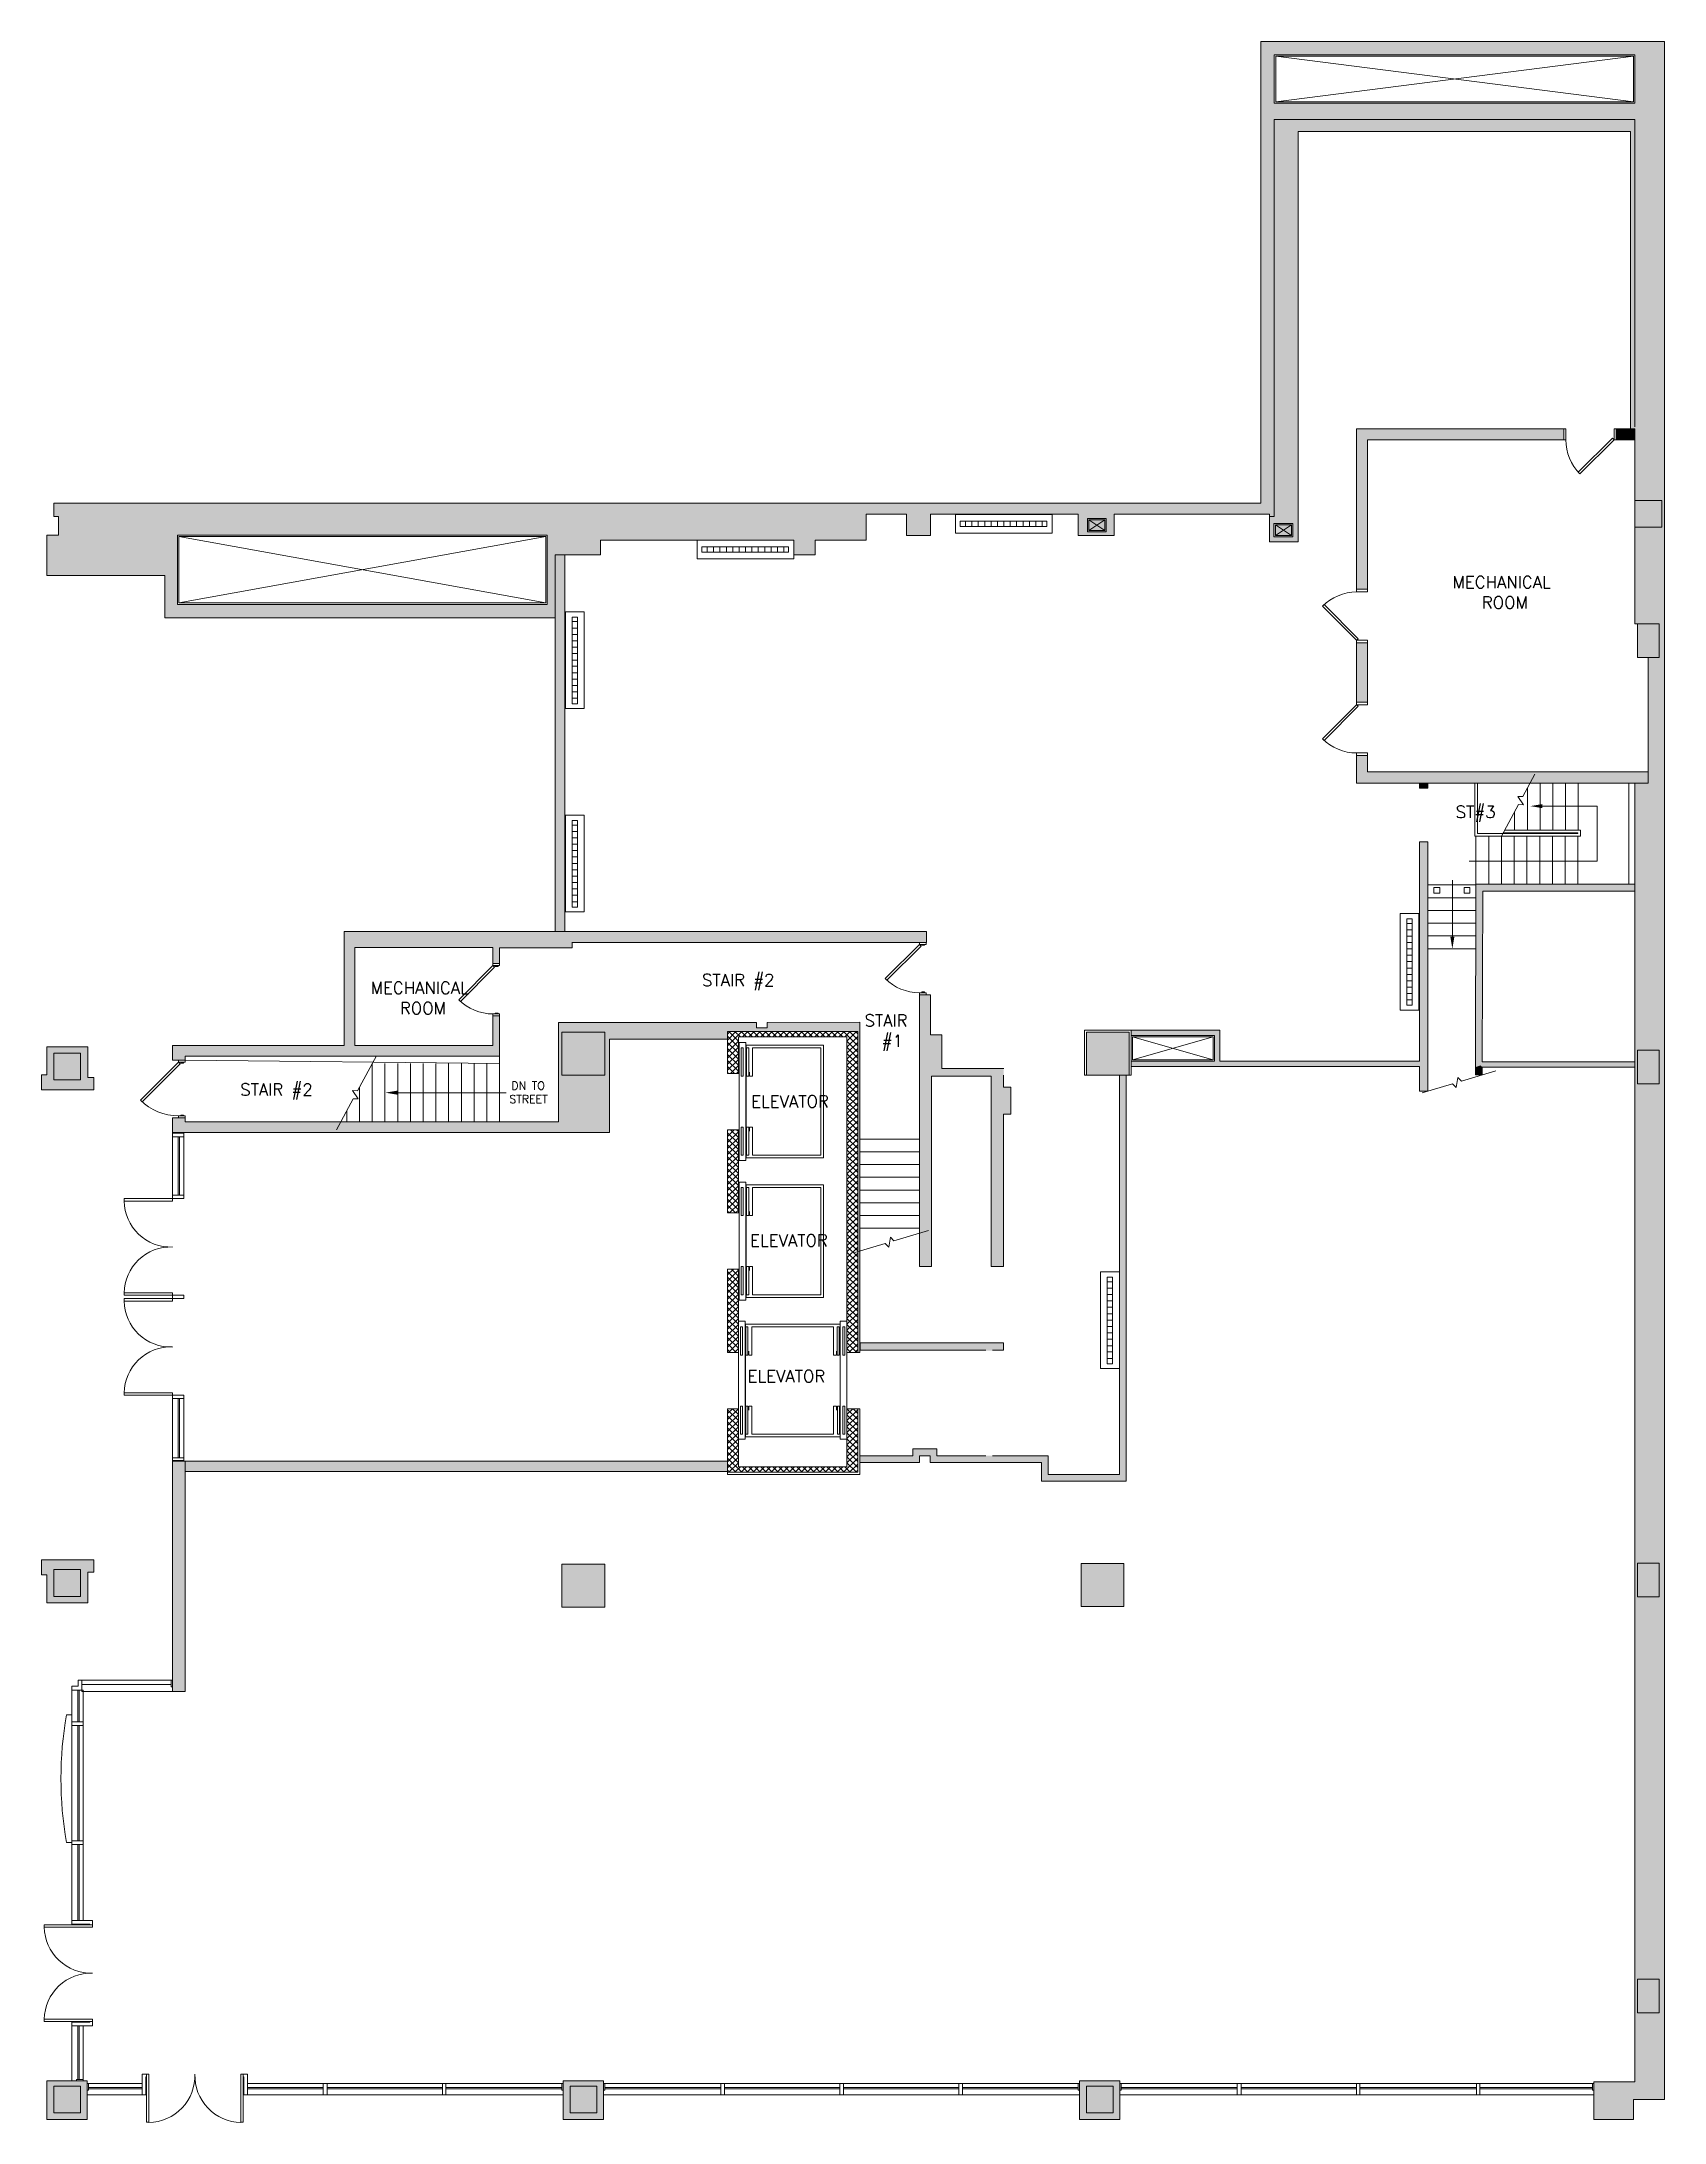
# Model space of a CAD drawing. Header units: inches. Extents: x 134 to 27213, y -45265 to 1601.
# Drawn here: x 11732 to 12942, y -8475 to -6924 of the extents above; entities that cross this region are included whole.
import ezdxf

# ---------------------------------------------------------------- set-up
doc = ezdxf.new("R2010")
doc.units = ezdxf.units.IN
for name, color, linetype, lineweight in [('A-Anno-Room-Idnt', 201, 'Continuous', 15), ('A-Wall-Comp', 7, 'Continuous', 9), ('A-Wall-Patt', 251, 'Continuous', 13), ('S-Cols', 6, 'Continuous', 15)]:
    doc.layers.add(name, color=color, linetype=linetype, lineweight=lineweight)
doc.layers.add('HIDE', color=7, linetype='Continuous')
doc.styles.get("Standard").update_dxf_attribs({"font": 'romans.shx'})

msp = doc.modelspace()

# ---------------------------------------------------------------- texts
at = {"layer": 'HIDE'}
for s, p in [('MECHANICAL', (12783.6, -7331.3)), ('ROOM', (12805.5, -7346.5)), ('STAIR #2', (12224, -7627.9))]:
    msp.add_text(s, height=9, dxfattribs=at).set_placement(p)
at = {"layer": 'S-Cols'}
for s, height, p in [('ST#3', 9, (12786, -7502.5)), ('MECHANICAL', 9, (11976.9, -7633.7)), ('ROOM', 9, (11998.8, -7648.9)), ('STAIR', 9, (12345.2, -7658)), ('#1', 9, (12358, -7673.2)), ('STAIR #2', 9, (11879.7, -7709.5)), ('DN TO', 6, (12081.9, -7705.1)), ('STREET', 6, (12080.4, -7715.1)), ('ELEVATOR', 9, (12260.7, -7718.3)), ('ELEVATOR', 9, (12259.9, -7821.9)), ('ELEVATOR', 9, (12258, -7923.2))]:
    msp.add_text(s, height=height, dxfattribs=at).set_placement(p)

# ---------------------------------------------------------------- blocks, each defined once
blk = doc.blocks.new('*U316')
at = {"layer": 'S-Cols', "color": 6, "linetype": 'Continuous', "lineweight": 15}
for points in [[(1.5, 5), (2.7, 3.8), (31, 32), (29.8, 33.3)], [(1.5, 0), (0, 0), (0, 5), (1.5, 5)], [(1.5, 1.2), (2.1, 1.2), (2.1, 3.2), (1.5, 3.2)], [(41.5, 1.2), (40.9, 1.2), (40.9, 3.2), (41.5, 3.2)], [(41.5, 0), (43, 0), (43, 5), (41.5, 5)]]:
    blk.add_lwpolyline(points, close=True, dxfattribs=at)
at = {"layer": 'S-Cols', "color": 6, "linetype": 'Continuous', "lineweight": 15, "extrusion": (0, 0, -1)}
blk.add_arc((-1.5, 5), 40, 135, 180, dxfattribs=at)
blk = doc.blocks.new('*U317')
at = {"layer": 'S-Cols', "color": 6, "linetype": 'Continuous', "lineweight": 15}
for points in [[(1.5, 8), (2.7, 6.8), (28.2, 32.2), (27, 33.5)], [(1.5, 0), (0, 0), (0, 8), (1.5, 8)], [(37.5, 0), (39, 0), (39, 8), (37.5, 8)]]:
    blk.add_lwpolyline(points, close=True, dxfattribs=at)
blk.add_arc((1.5, 8), 36, 0, 45, dxfattribs=at)
blk = doc.blocks.new('*U318')
at = {"layer": 'S-Cols', "color": 6, "linetype": 'Continuous', "lineweight": 15}
for points in [[(2, 8), (3.2, 6.8), (28.7, 32.2), (27.5, 33.5)], [(2, 0), (0, 0), (0, 8), (2, 8)], [(38, 0), (40, 0), (40, 8), (38, 8)]]:
    blk.add_lwpolyline(points, close=True, dxfattribs=at)
blk.add_arc((2, 8), 36, 0, 45, dxfattribs=at)
blk = doc.blocks.new('*U319')
at = {"layer": 'S-Cols', "color": 6, "linetype": 'Continuous', "lineweight": 15}
for points in [[(2, 8), (3.2, 6.8), (28.7, 32.2), (27.5, 33.5)], [(2, 0), (0, 0), (0, 8), (2, 8)], [(38, 0), (40, 0), (40, 8), (38, 8)]]:
    blk.add_lwpolyline(points, close=True, dxfattribs=at)
at = {"layer": 'S-Cols', "color": 6, "linetype": 'Continuous', "lineweight": 15, "extrusion": (0, 0, -1)}
blk.add_arc((-2, 8), 36, 135, 180, dxfattribs=at)
blk = doc.blocks.new('*U320')
at = {"layer": 'S-Cols', "color": 6, "linetype": 'Continuous', "lineweight": 15}
for points in [[(1.5, 5), (2.7, 3.8), (28.2, 29.2), (27, 30.5)], [(1.5, 0), (0, 0), (0, 5), (1.5, 5)], [(1.5, 1.2), (2.1, 1.2), (2.1, 3.2), (1.5, 3.2)], [(37.5, 1.2), (36.9, 1.2), (36.9, 3.2), (37.5, 3.2)], [(37.5, 0), (39, 0), (39, 5), (37.5, 5)]]:
    blk.add_lwpolyline(points, close=True, dxfattribs=at)
at = {"layer": 'S-Cols', "color": 6, "linetype": 'Continuous', "lineweight": 15, "extrusion": (0, 0, -1)}
blk.add_arc((-1.5, 5), 36, 135, 180, dxfattribs=at)
blk = doc.blocks.new('*U321')
at = {"layer": 'S-Cols', "color": 6, "linetype": 'Continuous', "lineweight": 15}
for points in [[(1.5, 5), (2.7, 3.8), (28.2, 29.2), (27, 30.5)], [(1.5, 0), (0, 0), (0, 5), (1.5, 5)], [(1.5, 1.2), (2.1, 1.2), (2.1, 3.2), (1.5, 3.2)], [(37.5, 1.2), (36.9, 1.2), (36.9, 3.2), (37.5, 3.2)], [(37.5, 0), (39, 0), (39, 5), (37.5, 5)]]:
    blk.add_lwpolyline(points, close=True, dxfattribs=at)
at = {"layer": 'S-Cols', "color": 6, "linetype": 'Continuous', "lineweight": 15, "extrusion": (0, 0, -1)}
blk.add_arc((-1.5, 5), 36, 135, 180, dxfattribs=at)
blk = doc.blocks.new('*U322')
at = {"layer": 'A-Wall-Patt', "linetype": 'Continuous', "lineweight": 9}
blk.add_hatch(color=251, dxfattribs=at).paths.add_polyline_path([(0, 0), (0, -4), (113.8, -4), (115.2, -1.3), (113.9, 0)], flags=0)
at = {"layer": 'S-Cols', "color": 6, "linetype": 'Continuous', "lineweight": 15}
for p, q in [((0, 0), (0, -4)), ((113.9, 0), (0, 0)), ((0, -4), (113.8, -4))]:
    blk.add_line(p, q, dxfattribs=at)
blk = doc.blocks.new('*U323')
at = {"layer": 'A-Wall-Patt', "linetype": 'Continuous', "lineweight": 9}
for points in [[(0, 0), (8, -8), (154.5, -8), (154.5, 0)], [(193.5, 0), (193.5, -8), (207.5, -8), (207.5, 0)]]:
    blk.add_hatch(color=251, dxfattribs=at).paths.add_polyline_path(points, flags=0)
at = {"layer": 'S-Cols', "color": 6, "linetype": 'Continuous', "lineweight": 15}
for p, q in [((154.5, 0), (0, 0)), ((154.5, -8), (154.5, 0)), ((193.5, 0), (193.5, -8)), ((207.5, 0), (193.5, 0)), ((207.5, -8), (207.5, 0)), ((8, -8), (154.5, -8)), ((193.5, -8), (207.5, -8))]:
    blk.add_line(p, q, dxfattribs=at)
blk = doc.blocks.new('*U324')
at = {"layer": 'A-Wall-Patt', "linetype": 'Continuous', "lineweight": 9}
for points in [[(6, 0), (4.3, -1.3), (6, -4), (155, -4), (157.7, -3), (159, 0)], [(159, 0), (157.7, -3), (159, -4), (221, -4), (221, 0)]]:
    blk.add_hatch(color=251, dxfattribs=at).paths.add_polyline_path(points, flags=0)
at = {"layer": 'S-Cols', "color": 6, "linetype": 'Continuous', "lineweight": 15}
for p, q in [((159, 0), (6, 0)), ((221, 0), (159, 0)), ((221, -4), (221, 0)), ((6, -4), (155, -4)), ((159, -4), (221, -4))]:
    blk.add_line(p, q, dxfattribs=at)
blk = doc.blocks.new('*U325')
at = {"layer": 'A-Wall-Patt', "linetype": 'Continuous', "lineweight": 9}
blk.add_hatch(color=251, dxfattribs=at).paths.add_polyline_path([(4, 0), (3, -1.3), (4, -4), (27, -4), (23, 0)], flags=0)
at = {"layer": 'S-Cols', "color": 6, "linetype": 'Continuous', "lineweight": 15}
for p, q in [((23, 0), (4, 0)), ((4, -4), (27, -4))]:
    blk.add_line(p, q, dxfattribs=at)
blk = doc.blocks.new('*U326')
at = {"layer": 'A-Wall-Patt', "linetype": 'Continuous', "lineweight": 9}
blk.add_hatch(color=251, dxfattribs=at).paths.add_polyline_path([(0, 0), (-4, -4), (62, -4), (62, 0)], flags=0)
at = {"layer": 'S-Cols', "color": 6, "linetype": 'Continuous', "lineweight": 15}
for p, q in [((62, 0), (0, 0)), ((62, -4), (62, 0)), ((-4, -4), (62, -4))]:
    blk.add_line(p, q, dxfattribs=at)
blk = doc.blocks.new('*U327')
at = {"layer": 'A-Wall-Patt', "linetype": 'Continuous', "lineweight": 9}
for points in [[(-8, 0), (0.5, -8), (12.5, -8), (12.5, 0)], [(52.5, 0), (52.5, -8), (96.5, -8), (96.5, 0)], [(136.5, 0), (136.5, -8), (177, -8), (177, 0)], [(177, -8), (248, -8), (256, 0), (177, 0)]]:
    blk.add_hatch(color=251, dxfattribs=at).paths.add_polyline_path(points, flags=0)
at = {"layer": 'A-Wall-Comp', "color": 7, "linetype": 'Continuous', "lineweight": 15}
blk.add_line((177, 0), (172, 0), dxfattribs=at)
at = {"layer": 'S-Cols', "color": 6, "linetype": 'Continuous', "lineweight": 15}
for p, q in [((12.5, 0), (-8, 0)), ((12.5, -8), (12.5, 0)), ((52.5, 0), (52.5, -8)), ((96.5, 0), (52.5, 0)), ((96.5, -8), (96.5, 0)), ((136.5, 0), (136.5, -8)), ((172, 0), (136.5, 0)), ((256, 0), (177, 0)), ((0.5, -8), (12.5, -8)), ((52.5, -8), (96.5, -8)), ((136.5, -8), (177, -8)), ((177, -8), (248, -8))]:
    blk.add_line(p, q, dxfattribs=at)
blk = doc.blocks.new('*U328')
at = {"layer": 'A-Wall-Patt', "linetype": 'Continuous', "lineweight": 9}
for points in [[(0, 0), (0, -7.2), (184.1, -7.2), (184.1, 0)], [(184.1, -7.2), (280.6, -7.2), (280.6, 0), (184.1, 0)]]:
    blk.add_hatch(color=251, dxfattribs=at).paths.add_polyline_path(points, flags=0)
at = {"layer": 'A-Wall-Comp', "color": 7, "linetype": 'Continuous', "lineweight": 15}
blk.add_line((184.1, 0), (179.1, 0), dxfattribs=at)
at = {"layer": 'S-Cols', "color": 6, "linetype": 'Continuous', "lineweight": 15}
for p, q in [((0, 0), (0, -7.2)), ((179.1, 0), (0, 0)), ((280.6, 0), (184.1, 0)), ((280.6, -7.2), (280.6, 0)), ((0, -7.2), (184.1, -7.2)), ((184.1, -7.2), (280.6, -7.2))]:
    blk.add_line(p, q, dxfattribs=at)
blk = doc.blocks.new('*U329')
at = {"layer": 'A-Wall-Patt', "linetype": 'Continuous', "lineweight": 9}
for points in [[(0, 0), (0, -6), (3.7, -6), (3.7, 0)], [(43.7, 0), (43.7, -6), (207.2, -6), (209.9, -4.3), (211.2, 0)], [(211.2, 0), (209.9, -4.3), (211.2, -6), (229.6, -6), (229.6, 0)]]:
    blk.add_hatch(color=251, dxfattribs=at).paths.add_polyline_path(points, flags=0)
at = {"layer": 'S-Cols', "color": 6, "linetype": 'Continuous', "lineweight": 15}
for p, q in [((0, 0), (0, -6)), ((3.7, 0), (0, 0)), ((3.7, -6), (3.7, 0)), ((43.7, 0), (43.7, -6)), ((211.2, 0), (43.7, 0)), ((229.6, 0), (211.2, 0)), ((229.6, -6), (229.6, 0)), ((0, -6), (3.7, -6)), ((43.7, -6), (207.2, -6)), ((211.2, -6), (229.6, -6))]:
    blk.add_line(p, q, dxfattribs=at)
blk = doc.blocks.new('*U330')
at = {"layer": 'A-Wall-Patt', "linetype": 'Continuous', "lineweight": 9}
for points in [[(0, 0), (-5, -5), (131.3, -5), (130, -1.3), (127.3, 0)], [(131.3, 0), (130, -1.3), (131.3, -5), (137.1, -5), (137.1, 0)]]:
    blk.add_hatch(color=251, dxfattribs=at).paths.add_polyline_path(points, flags=0)
at = {"layer": 'S-Cols', "color": 6, "linetype": 'Continuous', "lineweight": 15}
for p, q in [((127.3, 0), (0, 0)), ((137.1, 0), (131.3, 0)), ((137.1, -5), (137.1, 0)), ((-5, -5), (131.3, -5)), ((131.3, -5), (137.1, -5))]:
    blk.add_line(p, q, dxfattribs=at)
blk = doc.blocks.new('*U331')
at = {"layer": 'A-Wall-Patt', "linetype": 'Continuous', "lineweight": 9}
blk.add_hatch(color=251, dxfattribs=at).paths.add_polyline_path([(8, 0), (0, -8.5), (217.5, -8.5), (217.5, 0)], flags=0)
at = {"layer": 'S-Cols', "color": 6, "linetype": 'Continuous', "lineweight": 15}
for p, q in [((217.5, 0), (8, 0)), ((217.5, -8.5), (217.5, 0)), ((0, -8.5), (217.5, -8.5))]:
    blk.add_line(p, q, dxfattribs=at)
blk = doc.blocks.new('*U332')
at = {"layer": 'A-Wall-Patt', "linetype": 'Continuous', "lineweight": 9}
blk.add_hatch(color=251, dxfattribs=at).paths.add_polyline_path([(0, 0), (0, -5), (118.5, -5), (113.5, 0)], flags=0)
at = {"layer": 'S-Cols', "color": 6, "linetype": 'Continuous', "lineweight": 15}
for p, q in [((0, 0), (0, -5)), ((113.5, 0), (0, 0)), ((0, -5), (118.5, -5))]:
    blk.add_line(p, q, dxfattribs=at)
blk = doc.blocks.new('*U333')
at = {"layer": 'A-Wall-Patt', "linetype": 'Continuous', "lineweight": 9}
blk.add_hatch(color=251, dxfattribs=at).paths.add_polyline_path([(0, 0), (0, -7.5), (404.5, -7.5), (404.5, 0)], flags=0)
at = {"layer": 'S-Cols', "color": 6, "linetype": 'Continuous', "lineweight": 15}
for p, q in [((0, 0), (0, -7.5)), ((404.5, 0), (0, 0)), ((404.5, -7.5), (404.5, 0)), ((0, -7.5), (404.5, -7.5))]:
    blk.add_line(p, q, dxfattribs=at)

# ---------------------------------------------------------------- hatches: boundary and pattern name
at = {"layer": 'A-Anno-Room-Idnt'}
h = msp.add_hatch(color=6, dxfattribs=at)
h.dxf.hatch_style = 1
h.paths.add_polyline_path([(12454.2, -7703.3), (12448.9, -7703.3), (12448.9, -7694.3), (12449, -7694.3), (12449, -7689.4), (12402.9, -7689.3), (12402.9, -7664.3), (12394.4, -7664.3), (12394.4, -7634.3), (12386.1, -7634.3), (12386.1, -7836.8), (12395.1, -7836.8), (12395.1, -7694.9), (12439.6, -7694.9), (12439.6, -7836.8), (12448.7, -7836.8), (12448.7, -7723.3), (12454.2, -7723.3)])
h = msp.add_hatch(color=6, dxfattribs=at)
h.dxf.hatch_style = 1
h.paths.add_polyline_path([(12448.7, -7893.8), (12386.1, -7893.8), (12341.9, -7893.8), (12341.9, -7899.3), (12435.7, -7899.3), (12435.7, -7899.5), (12440.7, -7899.5), (12440.7, -7899.3), (12448.7, -7899.3)])
at = {"layer": 'S-Cols'}
h = msp.add_hatch(color=256, dxfattribs=at)
h.dxf.hatch_style = 1
h.paths.add_polyline_path([(11832.9, -7291.8), (12108.6, -7291.8), (12108.6, -7343.3), (11832.9, -7343.3)], flags=16)
h.paths.add_polyline_path([(12640.6, -7267.8), (11740.6, -7267.8), (11740.6, -7277.8), (11744.1, -7277.8), (11744.1, -7291.8), (11735.6, -7291.8), (11735.6, -7321.8), (11823.5, -7321.8), (11823.5, -7353.3), (12114.6, -7353.3), (12114.6, -7306.5), (12148.3, -7306.5), (12148.3, -7295.5), (12292.4, -7295.5), (12292.4, -7306.5), (12308.4, -7306.5), (12308.4, -7295.5), (12346.4, -7295.5), (12346.4, -7276), (12376.4, -7276), (12376.4, -7292), (12394.4, -7292), (12394.4, -7276), (12504.4, -7276), (12504.4, -7292), (12531.4, -7292), (12531.4, -7276), (12647.1, -7276), (12647.1, -7296.6), (12668.4, -7296.6), (12668.4, -7278), (12668.4, -6990.8), (12916.3, -6990.8), (12916.3, -7212.6), (12919.6, -7212.6), (12919.6, -7357.9), (12937.6, -7357.9), (12937.6, -7382.9), (12929.6, -7382.9), (12929.6, -7476.6), (12919.6, -7476.6), (12919.6, -8444.5), (12889.1, -8444.5), (12889.1, -8472.8), (12918.6, -8472.8), (12918.6, -8457.8), (12941.6, -8457.8), (12941.6, -6923.8), (12640.6, -6923.8)])
h.paths.add_polyline_path([(12919.6, -6969.8), (12919.6, -6933.8), (12650.6, -6933.8), (12650.6, -6969.8)], flags=16)
h = msp.add_hatch(color=256, dxfattribs=at)
h.dxf.hatch_style = 1
h.paths.add_polyline_path([(12921.6, -7357.9), (12921.6, -7382.9), (12937.6, -7382.9), (12937.6, -7357.9)])
h = msp.add_hatch(color=256, dxfattribs=at)
h.dxf.hatch_style = 1
h.paths.add_polyline_path([(12127.1, -7595.1), (12127.1, -7599.3), (12073.1, -7599.3), (12073.1, -7611.1), (12068.1, -7611.1), (12068.1, -7599.2), (11965.1, -7599.2), (11965.1, -7672.1), (12068.1, -7672.1), (12068.1, -7650.1), (12073.1, -7650.1), (12073.1, -7680.1), (11838.6, -7680.1), (11838.6, -7683.1), (11829.1, -7683.1), (11829.1, -7672.1), (11957.1, -7672.1), (11957.1, -7587.1), (12391.4, -7587.1), (12391.4, -7595.3), (12127.1, -7595.3)])
h = msp.add_hatch(color=256, dxfattribs=at)
h.dxf.hatch_style = 1
h.paths.add_polyline_path([(11838.6, -7729.1), (11838.6, -7726.1), (11829.1, -7726.1), (11829.1, -7727.6), (11829.1, -7737.1), (12155.1, -7737.1), (12155.1, -7667.3), (12243.1, -7667.3), (12243.1, -7661.8), (12340.1, -7661.8), (12340.1, -7900.9), (12341.7, -7900.9), (12341.6, -7654.8), (12272.6, -7654.9), (12272.6, -7658.9), (12264.6, -7658.9), (12264.6, -7654.9), (12117.1, -7654.9), (12117.1, -7729.1)])
h = msp.add_hatch(color=256, dxfattribs=at)
h.dxf.hatch_style = 1
h.paths.add_polyline_path([(11735.6, -7673.1), (11766.1, -7673.1), (11766.1, -7696.1), (11770.6, -7696.1), (11770.6, -7705.1), (11731.6, -7705.1), (11731.6, -7694.1), (11735.6, -7694.1)])
h = msp.add_hatch(color=256, dxfattribs=at)
h.dxf.hatch_style = 1
h.paths.add_polyline_path([(12119.6, -7662.3), (12151.6, -7662.3), (12151.6, -7694.3), (12119.6, -7694.3)])
h = msp.add_hatch(color=256, dxfattribs=at)
h.dxf.hatch_style = 1
h.paths.add_polyline_path([(12510.6, -7662.3), (12542.6, -7662.3), (12542.6, -7694.3), (12510.6, -7694.3)])
h = msp.add_hatch(color=256, dxfattribs=at)
h.dxf.hatch_style = 1
h.paths.add_polyline_path([(12540.2, -7694.3), (12540.2, -7996.9), (12477.2, -7996.9), (12477.2, -7982.9), (12394.2, -7982.9), (12394.2, -7977.9), (12386.2, -7977.9), (12386.2, -7982.9), (12341.7, -7982.9), (12341.7, -7977.9), (12381.2, -7977.9), (12381.2, -7972.9), (12399.2, -7972.9), (12399.2, -7977.9), (12435.7, -7977.9), (12435.7, -7977.9), (12440.7, -7977.9), (12440.7, -7977.9), (12482.2, -7977.9), (12482.2, -7991.9), (12535.2, -7991.9), (12535.2, -7694.3)])
h = msp.add_hatch(color=256, dxfattribs=at)
h.dxf.hatch_style = 1
h.paths.add_polyline_path([(11829.1, -7982.1), (11838.6, -7982.1), (11838.6, -8153.6), (11829.1, -8153.6)])
h = msp.add_hatch(color=256, dxfattribs=at)
h.dxf.hatch_style = 1
h.paths.add_polyline_path([(11735.6, -8087.6), (11766.1, -8087.6), (11766.1, -8064.6), (11770.6, -8064.6), (11770.6, -8055.6), (11731.6, -8055.6), (11731.6, -8066.6), (11735.6, -8066.6)])
h = msp.add_hatch(color=256, dxfattribs=at)
h.dxf.hatch_style = 1
h.paths.add_polyline_path([(12119.6, -8058.7), (12151.6, -8058.7), (12151.6, -8090.7), (12119.6, -8090.7)])
h = msp.add_hatch(color=256, dxfattribs=at)
h.dxf.hatch_style = 1
h.paths.add_polyline_path([(12506.6, -8058.3), (12538.6, -8058.3), (12538.6, -8090.3), (12506.6, -8090.3)])
h = msp.add_hatch(color=256, dxfattribs=at)
h.dxf.hatch_style = 1
h.paths.add_polyline_path([(11735.6, -8443.8), (11765.6, -8443.8), (11765.6, -8472.8), (11735.6, -8472.8)])
h = msp.add_hatch(color=256, dxfattribs=at)
h.dxf.hatch_style = 1
h.paths.add_polyline_path([(12120.6, -8472.8), (12120.6, -8443.8), (12150.6, -8443.8), (12150.6, -8472.8)])
h = msp.add_hatch(color=256, dxfattribs=at)
h.dxf.hatch_style = 1
h.paths.add_polyline_path([(12505.6, -8472.8), (12505.6, -8443.8), (12535.6, -8443.8), (12535.6, -8472.8)])

# ---------------------------------------------------------------- linework, layer by layer
for p, q in [((12941.6, -6923.8), (12640.6, -6923.8)), ((12640.6, -6923.8), (12640.6, -7267.8)), ((12941.6, -6923.8), (12640.6, -6923.8)), ((12640.6, -6923.8), (12640.6, -7267.8)), ((12941.6, -8457.8), (12941.6, -6923.8)), ((12941.6, -8457.8), (12941.6, -6923.8)), ((12919.6, -6933.8), (12650.6, -6933.8)), ((12650.6, -6933.8), (12650.6, -6969.8)), ((12919.6, -6933.8), (12650.6, -6933.8)), ((12650.6, -6933.8), (12650.6, -6969.8)), ((12918.6, -6934.8), (12651.9, -6934.8)), ((12651.9, -6934.8), (12651.9, -6968.8)), ((12918.6, -6934.8), (12651.9, -6968.8)), ((12918.6, -6968.8), (12651.9, -6934.8)), ((12918.6, -6968.8), (12918.6, -6934.8)), ((12919.6, -6969.8), (12919.6, -6933.8)), ((12919.6, -6969.8), (12919.6, -6933.8)), ((12650.6, -6969.8), (12919.6, -6969.8)), ((12650.6, -6969.8), (12919.6, -6969.8)), ((12651.9, -6968.8), (12918.6, -6968.8)), ((12651.9, -6968.8), (12918.6, -6968.8)), ((12650.6, -7277.8), (12650.6, -6981.8)), ((12650.6, -6981.8), (12919.6, -6981.8)), ((12668.4, -7278), (12668.4, -6990.8)), ((12668.4, -6990.8), (12916.3, -6990.8)), ((12668.4, -7278), (12668.4, -6990.8)), ((12668.4, -6990.8), (12916.3, -6990.8)), ((12916.3, -6990.8), (12916.3, -7212.6)), ((12916.3, -6990.8), (12916.3, -7212.6)), ((12919.6, -6981.8), (12919.6, -7211.1)), ((12916.3, -7212.6), (12919.6, -7212.6)), ((12916.3, -7212.6), (12919.6, -7212.6)), ((12919.6, -7212.6), (12919.6, -7357.9)), ((12919.6, -7212.6), (12919.6, -7357.9)), ((12640.6, -7267.8), (11740.6, -7267.8)), ((11740.6, -7267.8), (11740.6, -7277.8)), ((12640.6, -7267.8), (11740.6, -7267.8)), ((11740.6, -7267.8), (11740.6, -7277.8)), ((12640.6, -7267.8), (12640.6, -7267.8)), ((12640.6, -7267.8), (12640.6, -7267.8)), ((12919.6, -7265.8), (12939.6, -7265.8)), ((12919.6, -7285.8), (12919.6, -7265.8)), ((12939.6, -7265.8), (12939.6, -7285.8)), ((11740.6, -7277.8), (11744.1, -7277.8)), ((11740.6, -7277.8), (11744.1, -7277.8)), ((11744.1, -7277.8), (11744.1, -7291.8)), ((11744.1, -7277.8), (11744.1, -7291.8)), ((12346.4, -7295.5), (12346.4, -7276)), ((12346.4, -7276), (12376.4, -7276)), ((12346.4, -7295.5), (12346.4, -7276)), ((12346.4, -7276), (12376.4, -7276)), ((12376.4, -7276), (12376.4, -7292)), ((12376.4, -7276), (12376.4, -7292)), ((12394.4, -7292), (12394.4, -7276)), ((12394.4, -7276), (12504.4, -7276)), ((12394.4, -7292), (12394.4, -7276)), ((12394.4, -7276), (12504.4, -7276)), ((12485, -7276.3), (12413, -7276.3)), ((12413, -7276.3), (12413, -7290.3)), ((12481, -7281.3), (12416.5, -7281.3)), ((12416.5, -7281.3), (12416.5, -7285.3)), ((12416.5, -7285.3), (12481, -7285.3)), ((12420.5, -7285.3), (12420.5, -7281.3)), ((12425.3, -7285.3), (12425.3, -7281.3)), ((12430, -7285.3), (12430, -7281.3)), ((12434.8, -7285.3), (12434.8, -7281.3)), ((12439.6, -7285.3), (12439.6, -7281.3)), ((12444.3, -7285.3), (12444.3, -7281.3)), ((12449.1, -7285.3), (12449.1, -7281.3)), ((12453.9, -7285.3), (12453.9, -7281.3)), ((12458.6, -7285.3), (12458.6, -7281.3)), ((12463.4, -7285.3), (12463.4, -7281.3)), ((12468.1, -7285.3), (12468.1, -7281.3)), ((12472.9, -7285.3), (12472.9, -7281.3)), ((12477.7, -7285.3), (12477.7, -7281.3)), ((12481, -7285.3), (12481, -7281.3)), ((12485, -7290.3), (12485, -7276.3)), ((12504.4, -7276), (12504.4, -7292)), ((12504.4, -7276), (12504.4, -7292)), ((12511.4, -7279.2), (12525.4, -7279.2)), ((12511.4, -7289.2), (12511.4, -7279.2)), ((12525.4, -7289.2), (12511.4, -7289.2)), ((12524.4, -7280.2), (12512.4, -7280.2)), ((12512.4, -7280.2), (12524.4, -7288.2)), ((12524.4, -7280.2), (12512.4, -7288.2)), ((12512.4, -7280.3), (12512.4, -7288.2)), ((12512.4, -7288.2), (12524.4, -7288.2)), ((12524.4, -7288.2), (12524.4, -7280.2)), ((12524.4, -7288.2), (12524.4, -7280.2)), ((12525.4, -7279.2), (12525.4, -7289.2)), ((12531.4, -7292), (12531.4, -7276)), ((12531.4, -7276), (12647.1, -7276)), ((12531.4, -7292), (12531.4, -7276)), ((12531.4, -7276), (12647.1, -7276)), ((12647.1, -7276), (12647.1, -7296.6)), ((12647.1, -7276), (12647.1, -7296.6)), ((12647.1, -7277.8), (12650.6, -7277.8)), ((12650.5, -7283), (12664.5, -7283)), ((12650.5, -7293), (12650.5, -7283)), ((12663.5, -7284), (12651.5, -7284)), ((12651.5, -7284), (12663.5, -7292)), ((12663.5, -7284), (12651.5, -7292)), ((12651.5, -7284.2), (12651.5, -7292)), ((12663.5, -7292), (12663.5, -7284)), ((12663.5, -7292), (12663.5, -7284)), ((12664.5, -7283), (12664.5, -7293)), ((12668.4, -7296.6), (12668.4, -7278)), ((12668.4, -7296.6), (12668.4, -7278)), ((12939.6, -7285.8), (12919.6, -7285.8)), ((11744.1, -7291.8), (11735.6, -7291.8)), ((11735.6, -7291.8), (11735.6, -7321.8)), ((11744.1, -7291.8), (11735.6, -7291.8)), ((11735.6, -7291.8), (11735.6, -7321.8)), ((11832.9, -7291.8), (12108.6, -7291.8)), ((11832.9, -7343.3), (11832.9, -7291.8)), ((11832.9, -7291.8), (12108.6, -7291.8)), ((11832.9, -7343.3), (11832.9, -7291.8)), ((12107.6, -7292.8), (11833.9, -7292.8)), ((11833.9, -7292.8), (11833.9, -7342.3)), ((12107.6, -7292.8), (11833.9, -7342.3)), ((12107.6, -7342.3), (11833.9, -7292.8)), ((12107.6, -7342.3), (12107.6, -7292.8)), ((12108.6, -7291.8), (12108.6, -7343.3)), ((12108.6, -7291.8), (12108.6, -7343.3)), ((12148.3, -7306.5), (12148.3, -7295.5)), ((12148.3, -7295.5), (12292.4, -7295.5)), ((12148.3, -7306.5), (12148.3, -7295.5)), ((12148.3, -7295.5), (12292.4, -7295.5)), ((12292.4, -7295.5), (12220.4, -7295.5)), ((12220.4, -7295.5), (12220.4, -7309.5)), ((12288.4, -7300.5), (12223.9, -7300.5)), ((12223.9, -7300.5), (12223.9, -7304.5)), ((12223.9, -7304.5), (12288.4, -7304.5)), ((12227.9, -7304.5), (12227.9, -7300.5)), ((12232.7, -7304.5), (12232.7, -7300.5)), ((12237.4, -7304.5), (12237.4, -7300.5)), ((12242.2, -7304.5), (12242.2, -7300.5)), ((12246.9, -7304.5), (12246.9, -7300.5)), ((12251.7, -7304.5), (12251.7, -7300.5)), ((12256.5, -7304.5), (12256.5, -7300.5)), ((12261.2, -7304.5), (12261.2, -7300.5)), ((12266, -7304.5), (12266, -7300.5)), ((12270.8, -7304.5), (12270.8, -7300.5)), ((12275.5, -7304.5), (12275.5, -7300.5)), ((12280.3, -7304.5), (12280.3, -7300.5)), ((12285, -7304.5), (12285, -7300.5)), ((12288.4, -7304.5), (12288.4, -7300.5)), ((12292.4, -7309.5), (12292.4, -7295.5)), ((12292.4, -7295.5), (12292.4, -7306.5)), ((12292.4, -7295.5), (12292.4, -7306.5)), ((12308.4, -7306.5), (12308.4, -7295.5)), ((12308.4, -7295.5), (12346.4, -7295.5)), ((12308.4, -7306.5), (12308.4, -7295.5)), ((12308.4, -7295.5), (12346.4, -7295.5)), ((12376.4, -7292), (12394.4, -7292)), ((12376.4, -7292), (12394.4, -7292)), ((12413, -7290.3), (12485, -7290.3)), ((12413, -7290.3), (12413, -7290.3)), ((12504.4, -7292), (12531.4, -7292)), ((12504.4, -7292), (12531.4, -7292)), ((12647.1, -7296.6), (12668.4, -7296.6)), ((12647.1, -7296.6), (12668.4, -7296.6)), ((12664.5, -7293), (12650.5, -7293)), ((12651.5, -7292), (12663.5, -7292)), ((12114.6, -7353.3), (12114.6, -7306.5)), ((12114.6, -7306.5), (12148.3, -7306.5)), ((12114.6, -7353.3), (12114.6, -7306.5)), ((12114.6, -7306.5), (12148.3, -7306.5)), ((12220.4, -7309.5), (12292.4, -7309.5)), ((12220.4, -7309.5), (12220.4, -7309.5)), ((12292.4, -7306.5), (12308.4, -7306.5)), ((12292.4, -7306.5), (12308.4, -7306.5)), ((11735.6, -7321.8), (11735.6, -7321.8)), ((11735.6, -7321.8), (11823.5, -7321.8)), ((11735.6, -7321.8), (11735.6, -7321.8)), ((11735.6, -7321.8), (11823.5, -7321.8)), ((11823.5, -7321.8), (11823.5, -7353.3)), ((11823.5, -7321.8), (11823.5, -7353.3)), ((12108.6, -7343.3), (11832.9, -7343.3)), ((12108.6, -7343.3), (11832.9, -7343.3)), ((11833.9, -7342.3), (12107.6, -7342.3)), ((11833.9, -7342.3), (12107.6, -7342.3)), ((12136.1, -7348.9), (12122.1, -7348.9)), ((12122.1, -7348.9), (12122.1, -7420.9)), ((12136.1, -7420.9), (12136.1, -7348.9)), ((11823.5, -7353.3), (12114.6, -7353.3)), ((11823.5, -7353.3), (12114.6, -7353.3)), ((12131.1, -7352.9), (12127.1, -7352.9)), ((12127.1, -7352.9), (12127.1, -7417.4)), ((12131.1, -7356.2), (12127.1, -7356.2)), ((12131.1, -7361), (12127.1, -7361)), ((12131.1, -7365.7), (12127.1, -7365.7)), ((12131.1, -7417.4), (12131.1, -7352.9)), ((12919.6, -7357.9), (12937.6, -7357.9)), ((12919.6, -7357.9), (12937.6, -7357.9)), ((12921.6, -7357.9), (12921.6, -7382.9)), ((12937.6, -7357.9), (12921.6, -7357.9)), ((12921.6, -7357.9), (12921.6, -7382.9)), ((12937.6, -7357.9), (12921.6, -7357.9)), ((12937.6, -7382.9), (12937.6, -7357.9)), ((12937.6, -7357.9), (12937.6, -7382.9)), ((12937.6, -7382.9), (12937.6, -7357.9)), ((12937.6, -7357.9), (12937.6, -7382.9)), ((12131.1, -7370.5), (12127.1, -7370.5)), ((12131.1, -7375.2), (12127.1, -7375.2)), ((12131.1, -7380), (12127.1, -7380)), ((12712.1, -7385.1), (12712.1, -7377)), ((12131.1, -7384.8), (12127.1, -7384.8)), ((12131.1, -7389.5), (12127.1, -7389.5)), ((12131.1, -7394.3), (12127.1, -7394.3)), ((12921.6, -7382.9), (12937.6, -7382.9)), ((12921.6, -7382.9), (12937.6, -7382.9)), ((12937.6, -7382.9), (12929.6, -7382.9)), ((12929.6, -7382.9), (12929.6, -7476.6)), ((12937.6, -7382.9), (12929.6, -7382.9)), ((12929.6, -7382.9), (12929.6, -7476.6)), ((12131.1, -7399.1), (12127.1, -7399.1)), ((12131.1, -7403.8), (12127.1, -7403.8)), ((12131.1, -7408.6), (12127.1, -7408.6)), ((12131.1, -7413.3), (12127.1, -7413.3)), ((12122.1, -7420.9), (12136.1, -7420.9)), ((12127.1, -7417.4), (12131.1, -7417.4)), ((12136.1, -7420.9), (12136.1, -7420.9)), ((12836, -7486.6), (12845, -7470)), ((12800.3, -7476.6), (12800.3, -7516)), ((12802.3, -7476.6), (12802.3, -7514)), ((12836.6, -7492.7), (12832.2, -7486.5)), ((12832.2, -7486.5), (12836, -7486.6)), ((12839.4, -7480.4), (12839.4, -7511.7)), ((12848.9, -7476.6), (12848.9, -7511.7)), ((12858.4, -7476.6), (12858.4, -7511.7)), ((12867.9, -7476.6), (12867.9, -7511.7)), ((12877.4, -7476.6), (12877.4, -7511.7)), ((12915.1, -7552), (12915.1, -7476.6)), ((12929.6, -7476.6), (12919.6, -7476.6)), ((12919.6, -7476.6), (12919.6, -8444.5)), ((12929.6, -7476.6), (12919.6, -7476.6)), ((12919.6, -7476.6), (12919.6, -8444.5)), ((12136.1, -7500.5), (12122.1, -7500.5)), ((12122.1, -7500.5), (12122.1, -7572.5)), ((12131.1, -7504.5), (12127.1, -7504.5)), ((12127.1, -7504.5), (12127.1, -7569)), ((12131.1, -7569), (12131.1, -7504.5)), ((12136.1, -7572.5), (12136.1, -7500.5)), ((12820.1, -7516), (12832.8, -7492.5)), ((12829.9, -7498), (12829.9, -7511.7)), ((12832.8, -7492.5), (12836.6, -7492.7)), ((12891.5, -7534.7), (12891.5, -7493.7)), ((12131.1, -7507.8), (12127.1, -7507.8)), ((12131.1, -7512.6), (12127.1, -7512.6)), ((12131.1, -7517.3), (12127.1, -7517.3)), ((12131.1, -7522.1), (12127.1, -7522.1)), ((12800.3, -7516), (12879.1, -7516)), ((12801.1, -7516), (12801.1, -7552)), ((12802.3, -7514), (12877.1, -7514)), ((12810.6, -7516), (12810.6, -7552)), ((12820.1, -7516), (12820.1, -7552)), ((12821.4, -7513.7), (12877.1, -7513.7)), ((12822.5, -7511.7), (12879.1, -7511.7)), ((12829.6, -7516), (12829.6, -7552)), ((12839.1, -7516), (12839.1, -7552)), ((12848.6, -7516), (12848.6, -7552)), ((12858.1, -7516), (12858.1, -7552)), ((12867.6, -7516), (12867.6, -7552)), ((12877.1, -7514), (12877.1, -7513.7)), ((12877.1, -7516), (12877.1, -7552)), ((12879.1, -7516), (12879.1, -7511.7)), ((12131.1, -7526.9), (12127.1, -7526.9)), ((12131.1, -7531.6), (12127.1, -7531.6)), ((12131.1, -7536.4), (12127.1, -7536.4)), ((12796.1, -7534.7), (12891.5, -7534.7)), ((12131.1, -7541.1), (12127.1, -7541.1)), ((12131.1, -7545.9), (12127.1, -7545.9)), ((12131.1, -7550.7), (12127.1, -7550.7)), ((12801.1, -7552.5), (12765.1, -7552.5)), ((12131.1, -7555.4), (12127.1, -7555.4)), ((12127.1, -7555.6), (12127.1, -7555.6)), ((12131.1, -7560.2), (12127.1, -7560.2)), ((12131.1, -7565), (12127.1, -7565)), ((12127.1, -7568.3), (12127.1, -7568.3)), ((12801.1, -7562), (12765.1, -7562)), ((12769.7, -7554.3), (12774.1, -7554.3)), ((12769.7, -7558.7), (12769.7, -7554.3)), ((12774.1, -7558.7), (12769.7, -7558.7)), ((12774.1, -7554.3), (12774.1, -7558.7)), ((12792.2, -7554.3), (12796.6, -7554.3)), ((12792.2, -7558.7), (12792.2, -7554.3)), ((12796.6, -7558.7), (12792.2, -7558.7)), ((12796.6, -7554.3), (12796.6, -7558.7)), ((12122.1, -7572.5), (12136.1, -7572.5)), ((12127.1, -7569), (12131.1, -7569)), ((12758.5, -7573.7), (12744.5, -7573.7)), ((12744.5, -7573.7), (12744.5, -7645.7)), ((12753.5, -7577.7), (12749.5, -7577.7)), ((12749.5, -7577.7), (12749.5, -7642.2)), ((12753.5, -7581.1), (12749.5, -7581.1)), ((12753.5, -7642.2), (12753.5, -7577.7)), ((12758.5, -7645.7), (12758.5, -7573.7)), ((12801.1, -7571.5), (12765.1, -7571.5)), ((12801.1, -7581), (12765.1, -7581)), ((11957.1, -7672.1), (11957.1, -7587.1)), ((11957.1, -7587.1), (12391.4, -7587.1)), ((11957.1, -7672.1), (11957.1, -7587.1)), ((11957.1, -7587.1), (12391.4, -7587.1)), ((12068.1, -7599.2), (11965.1, -7599.2)), ((11965.1, -7599.2), (11965.1, -7672.1)), ((12068.1, -7599.2), (11965.1, -7599.2)), ((11965.1, -7599.2), (11965.1, -7672.1)), ((12068.1, -7611.1), (12068.1, -7599.2)), ((12068.1, -7611.1), (12068.1, -7599.2)), ((12127.1, -7599.3), (12073.1, -7599.3)), ((12073.1, -7599.3), (12073.1, -7611.1)), ((12127.1, -7599.3), (12073.1, -7599.3)), ((12073.1, -7599.3), (12073.1, -7611.1)), ((12127.1, -7595.1), (12127.1, -7599.3)), ((12127.1, -7595.3), (12127.1, -7595.1)), ((12127.1, -7595.1), (12127.1, -7599.3)), ((12127.1, -7595.3), (12127.1, -7595.1)), ((12391.4, -7595.3), (12127.1, -7595.3)), ((12391.4, -7595.3), (12127.1, -7595.3)), ((12391.4, -7587.1), (12391.4, -7595.3)), ((12391.4, -7587.1), (12391.4, -7595.3)), ((12753.5, -7585.8), (12749.5, -7585.8)), ((12753.5, -7590.6), (12749.5, -7590.6)), ((12753.5, -7595.4), (12749.5, -7595.4)), ((12801.1, -7590.5), (12765.1, -7590.5)), ((12073.1, -7611.1), (12068.1, -7611.1)), ((12073.1, -7611.1), (12068.1, -7611.1)), ((12753.5, -7600.1), (12749.5, -7600.1)), ((12753.5, -7604.9), (12749.5, -7604.9)), ((12753.5, -7609.6), (12749.5, -7609.6)), ((12753.5, -7614.4), (12749.5, -7614.4)), ((12801.1, -7600), (12765.1, -7600)), ((12753.5, -7619.2), (12749.5, -7619.2)), ((12753.5, -7623.9), (12749.5, -7623.9)), ((12753.5, -7628.7), (12749.5, -7628.7)), ((12386.1, -7836.8), (12386.1, -7634.3)), ((12386.1, -7634.3), (12394.4, -7634.3)), ((12386.1, -7836.8), (12386.1, -7634.3)), ((12386.1, -7634.3), (12394.4, -7634.3)), ((12394.4, -7634.3), (12394.4, -7664.3)), ((12394.4, -7634.3), (12394.4, -7664.3)), ((12744.5, -7645.7), (12758.5, -7645.7)), ((12753.5, -7633.5), (12749.5, -7633.5)), ((12753.5, -7638.2), (12749.5, -7638.2)), ((12749.5, -7642.2), (12753.5, -7642.2)), ((12758.5, -7645.7), (12758.5, -7645.7)), ((12068.1, -7672.1), (12068.1, -7650.1)), ((12068.1, -7650.1), (12073.1, -7650.1)), ((12068.1, -7672.1), (12068.1, -7650.1)), ((12068.1, -7650.1), (12073.1, -7650.1)), ((12073.1, -7650.1), (12073.1, -7680.1)), ((12073.1, -7650.1), (12073.1, -7680.1)), ((12264.6, -7654.9), (12117.1, -7654.9)), ((12117.1, -7654.9), (12117.1, -7729.1)), ((12264.6, -7654.9), (12117.1, -7654.9)), ((12117.1, -7654.9), (12117.1, -7729.1)), ((12243.1, -7667.3), (12243.1, -7661.8)), ((12243.1, -7661.8), (12340.1, -7661.8)), ((12243.1, -7692.9), (12243.1, -7661.8)), ((12243.1, -7661.8), (12340.1, -7661.8)), ((12243.1, -7663.6), (12244.8, -7661.8)), ((12243.1, -7668.1), (12249.3, -7661.8)), ((12243.1, -7672.5), (12253.8, -7661.8)), ((12243.1, -7667.3), (12243.1, -7661.8)), ((12243.1, -7661.8), (12340.1, -7661.8)), ((12251.1, -7668.9), (12244.1, -7661.8)), ((12252.6, -7665.8), (12248.6, -7661.8)), ((12257.1, -7665.8), (12253.1, -7661.8)), ((12254.3, -7665.8), (12258.3, -7661.8)), ((12261.6, -7665.8), (12257.6, -7661.8)), ((12258.8, -7665.8), (12262.8, -7661.8)), ((12266.1, -7665.8), (12262.1, -7661.8)), ((12263.3, -7665.8), (12267.3, -7661.8)), ((12264.6, -7658.9), (12264.6, -7654.9)), ((12264.6, -7658.9), (12264.6, -7654.9)), ((12272.6, -7658.9), (12264.6, -7658.9)), ((12272.6, -7658.9), (12264.6, -7658.9)), ((12270.6, -7665.8), (12266.6, -7661.8)), ((12267.8, -7665.8), (12271.8, -7661.8)), ((12275, -7665.8), (12271, -7661.8)), ((12272.3, -7665.8), (12276.3, -7661.8)), ((12341.6, -7654.8), (12272.6, -7654.9)), ((12341.6, -7654.8), (12272.6, -7654.9)), ((12272.6, -7654.9), (12272.6, -7658.9)), ((12272.6, -7654.9), (12272.6, -7658.9)), ((12279.5, -7665.8), (12275.5, -7661.8)), ((12276.7, -7665.8), (12280.7, -7661.8)), ((12284, -7665.8), (12280, -7661.8)), ((12281.2, -7665.8), (12285.2, -7661.8)), ((12288.5, -7665.8), (12284.5, -7661.8)), ((12285.7, -7665.8), (12289.7, -7661.8)), ((12293, -7665.8), (12289, -7661.8)), ((12290.2, -7665.8), (12294.2, -7661.8)), ((12297.5, -7665.8), (12293.5, -7661.8)), ((12294.7, -7665.8), (12298.7, -7661.8)), ((12302, -7665.8), (12298, -7661.8)), ((12299.2, -7665.8), (12303.2, -7661.8)), ((12306.5, -7665.8), (12302.5, -7661.8)), ((12303.7, -7665.8), (12307.7, -7661.8)), ((12311, -7665.8), (12307, -7661.8)), ((12308.2, -7665.8), (12312.2, -7661.8)), ((12315.5, -7665.8), (12311.5, -7661.8)), ((12312.7, -7665.8), (12316.7, -7661.8)), ((12319.9, -7665.8), (12315.9, -7661.8)), ((12317.2, -7665.8), (12321.2, -7661.8)), ((12324.4, -7665.8), (12320.4, -7661.8)), ((12321.6, -7665.8), (12325.6, -7661.8)), ((12328.9, -7665.8), (12324.9, -7661.8)), ((12326.1, -7665.8), (12330.1, -7661.8)), ((12340.1, -7672.5), (12329.4, -7661.8)), ((12330.6, -7665.8), (12334.6, -7661.8)), ((12332.1, -7668.9), (12339.1, -7661.8)), ((12340.1, -7668), (12333.9, -7661.8)), ((12340.1, -7663.5), (12338.4, -7661.8)), ((12340.1, -7661.8), (12340.1, -7900.9)), ((12340.1, -7661.8), (12340.1, -7900.9)), ((12340.1, -7661.8), (12340.1, -7900.9)), ((12341.7, -7900.9), (12341.6, -7654.8)), ((12341.7, -7900.9), (12341.6, -7654.8)), ((12509.1, -7660.8), (12544.1, -7660.8)), ((12509.1, -7694.3), (12509.1, -7660.8)), ((12544.1, -7660.8), (12544.1, -7694.3)), ((11735.6, -7673.1), (11766.1, -7673.1)), ((11735.6, -7694.1), (11735.6, -7673.1)), ((11735.6, -7673.1), (11766.1, -7673.1)), ((11735.6, -7694.1), (11735.6, -7673.1)), ((11766.1, -7673.1), (11766.1, -7696.1)), ((11766.1, -7673.1), (11766.1, -7696.1)), ((11829.1, -7683.1), (11829.1, -7672.1)), ((11829.1, -7672.1), (11957.1, -7672.1)), ((11829.1, -7683.1), (11829.1, -7672.1)), ((11829.1, -7672.1), (11957.1, -7672.1)), ((11965.1, -7672.1), (12068.1, -7672.1)), ((11965.1, -7672.1), (12068.1, -7672.1)), ((12119.6, -7662.3), (12151.6, -7662.3)), ((12119.6, -7694.3), (12119.6, -7662.3)), ((12119.6, -7662.3), (12151.6, -7662.3)), ((12119.6, -7694.3), (12119.6, -7662.3)), ((12151.6, -7662.3), (12151.6, -7694.3)), ((12151.6, -7662.3), (12151.6, -7694.3)), ((12155.1, -7737.1), (12155.1, -7667.3)), ((12155.1, -7667.3), (12243.1, -7667.3)), ((12155.1, -7737.1), (12155.1, -7667.3)), ((12155.1, -7667.3), (12243.1, -7667.3)), ((12251.1, -7673.3), (12243.1, -7665.3)), ((12243.1, -7677), (12251.1, -7669)), ((12251.1, -7677.8), (12243.1, -7669.8)), ((12243.1, -7681.5), (12251.1, -7673.5)), ((12251.1, -7682.3), (12243.1, -7674.3)), ((12332.1, -7665.8), (12251.1, -7665.8)), ((12251.1, -7665.8), (12251.1, -7692.9)), ((12251.6, -7665.8), (12316.1, -7665.8)), ((12256.6, -7669.9), (12251.6, -7669.9)), ((12251.6, -7669.9), (12251.6, -7757.9)), ((12254.8, -7673.9), (12253.3, -7673.9)), ((12253.3, -7673.9), (12253.3, -7694.9)), ((12254.8, -7694.9), (12254.8, -7673.9)), ((12256.6, -7757.9), (12256.6, -7669.9)), ((12314.7, -7671.9), (12256.9, -7671.9)), ((12256.9, -7671.9), (12256.9, -7755.9)), ((12258.8, -7673.9), (12257.3, -7673.9)), ((12257.3, -7673.9), (12257.3, -7694.9)), ((12258.8, -7694.9), (12258.8, -7673.9)), ((12261.7, -7694.9), (12261.7, -7673.9)), ((12261.7, -7673.9), (12312.7, -7673.9)), ((12312.7, -7673.9), (12312.7, -7753.9)), ((12314.7, -7755.9), (12314.7, -7671.9)), ((12332.1, -7673.4), (12340.1, -7665.4)), ((12332.1, -7900.9), (12332.1, -7665.8)), ((12340.1, -7677), (12332.1, -7669)), ((12332.1, -7677.8), (12340.1, -7669.8)), ((12340.1, -7681.5), (12332.1, -7673.5)), ((12332.1, -7682.3), (12340.1, -7674.3)), ((12394.4, -7664.3), (12402.9, -7664.3)), ((12394.4, -7664.3), (12402.9, -7664.3)), ((12402.9, -7664.3), (12402.9, -7689.3)), ((12402.9, -7664.3), (12402.9, -7689.3)), ((12510.6, -7662.3), (12542.6, -7662.3)), ((12510.6, -7694.3), (12510.6, -7662.3)), ((12510.6, -7662.3), (12542.6, -7662.3)), ((12510.6, -7694.3), (12510.6, -7662.3)), ((12542.6, -7662.3), (12542.6, -7694.3)), ((12542.6, -7662.3), (12542.6, -7694.3)), ((12605.1, -7665.8), (12545.1, -7665.8)), ((12545.1, -7665.8), (12545.1, -7682.8)), ((12605.1, -7665.8), (12545.1, -7682.8)), ((12605.1, -7682.8), (12545.1, -7665.8)), ((12605.1, -7682.8), (12605.1, -7665.8)), ((12921.6, -7675.6), (12921.6, -7700.6)), ((12937.6, -7675.6), (12921.6, -7675.6)), ((12937.6, -7700.6), (12937.6, -7675.6)), ((11740.6, -7677.8), (11760.6, -7677.8)), ((11740.6, -7697.8), (11740.6, -7677.8)), ((11760.6, -7677.8), (11760.6, -7697.8)), ((11838.6, -7683.1), (11829.1, -7683.1)), ((11838.6, -7683.1), (11829.1, -7683.1)), ((12073.1, -7680.1), (11838.6, -7680.1)), ((11838.6, -7680.1), (11838.6, -7683.1)), ((12073.1, -7680.1), (11838.6, -7680.1)), ((11838.6, -7680.1), (11838.6, -7683.1)), ((12073.1, -7685.6), (11838.6, -7683.1)), ((11981.2, -7679.8), (11967.2, -7705.9)), ((11978.1, -7685.6), (11978.1, -7729.1)), ((11987.6, -7685.6), (11987.6, -7729.1)), ((11997.1, -7685.6), (11997.1, -7729.1)), ((12006.6, -7685.6), (12006.6, -7729.1)), ((12016.1, -7685.6), (12016.1, -7729.1)), ((12025.6, -7685.6), (12025.6, -7729.1)), ((12035.1, -7685.6), (12035.1, -7729.1)), ((12044.6, -7685.6), (12044.6, -7729.1)), ((12054.1, -7685.6), (12054.1, -7729.1)), ((12063.6, -7685.6), (12063.6, -7729.1)), ((12073.1, -7680.1), (12073.1, -7685.6)), ((12073.1, -7685.6), (12073.1, -7729.1)), ((12243.1, -7686), (12251.1, -7678)), ((12251.1, -7686.8), (12243.1, -7678.8)), ((12243.1, -7690.5), (12251.1, -7682.5)), ((12251.1, -7691.3), (12243.1, -7683.3)), ((12248.2, -7692.9), (12243.1, -7687.8)), ((12243.7, -7692.9), (12243.1, -7692.3)), ((12251.1, -7692.9), (12243.1, -7692.9)), ((12245.2, -7692.9), (12251.1, -7687)), ((12249.7, -7692.9), (12251.1, -7691.5)), ((12259.4, -7691.9), (12259.4, -7694.9)), ((12340.1, -7686), (12332.1, -7678)), ((12332.1, -7686.8), (12340.1, -7678.8)), ((12340.1, -7690.5), (12332.1, -7682.5)), ((12332.1, -7691.3), (12340.1, -7683.3)), ((12340.1, -7695), (12332.1, -7687)), ((12332.1, -7695.8), (12340.1, -7687.8)), ((12340.1, -7699.5), (12332.1, -7691.5)), ((12332.1, -7700.3), (12340.1, -7692.3)), ((12402.9, -7689.3), (12449, -7689.3)), ((12545.1, -7682.8), (12605.1, -7682.8)), ((12545.1, -7682.8), (12605.1, -7682.8)), ((12816, -7691.1), (12790.2, -7698.8)), ((11731.6, -7705.1), (11731.6, -7694.1)), ((11731.6, -7694.1), (11735.6, -7694.1)), ((11731.6, -7705.1), (11731.6, -7694.1)), ((11731.6, -7694.1), (11735.6, -7694.1)), ((11770.6, -7705.1), (11731.6, -7705.1)), ((11770.6, -7705.1), (11731.6, -7705.1)), ((11760.6, -7697.8), (11740.6, -7697.8)), ((11766.1, -7696.1), (11770.6, -7696.1)), ((11766.1, -7696.1), (11770.6, -7696.1)), ((11770.6, -7696.1), (11770.6, -7705.1)), ((11770.6, -7696.1), (11770.6, -7705.1)), ((11967.2, -7705.9), (11963.4, -7705.7)), ((11963.4, -7705.7), (11967.7, -7711.9)), ((11968.6, -7703.2), (11968.6, -7729.1)), ((12151.6, -7694.3), (12119.6, -7694.3)), ((12151.6, -7694.3), (12119.6, -7694.3)), ((12253.3, -7694.9), (12254.8, -7694.9)), ((12257.3, -7694.9), (12258.8, -7694.9)), ((12259.4, -7694.9), (12261.7, -7694.9)), ((12340.1, -7704), (12332.1, -7696)), ((12332.1, -7704.8), (12340.1, -7696.8)), ((12340.1, -7708.5), (12332.1, -7700.5)), ((12332.1, -7709.3), (12340.1, -7701.3)), ((12340.1, -7712.9), (12332.1, -7704.9)), ((12332.1, -7713.8), (12340.1, -7705.8)), ((12395.1, -7836.8), (12395.1, -7694.9)), ((12395.1, -7694.9), (12439.6, -7694.9)), ((12395.1, -7836.8), (12395.1, -7694.9)), ((12395.1, -7694.9), (12439.6, -7694.9)), ((12439.6, -7694.9), (12439.6, -7836.8)), ((12439.6, -7694.9), (12439.6, -7836.8)), ((12448.9, -7694.3), (12448.9, -7703.3)), ((12448.9, -7694.3), (12448.9, -7703.3)), ((12448.9, -7703.3), (12454.2, -7703.3)), ((12448.9, -7703.3), (12454.2, -7703.3)), ((12454.2, -7703.3), (12454.2, -7723.3)), ((12454.2, -7703.3), (12454.2, -7723.3)), ((12544.1, -7694.3), (12509.1, -7694.3)), ((12542.6, -7694.3), (12510.6, -7694.3)), ((12542.6, -7694.3), (12510.6, -7694.3)), ((12535.2, -7991.9), (12535.2, -7694.3)), ((12535.2, -7694.3), (12540.2, -7694.3)), ((12535.2, -7991.9), (12535.2, -7694.3)), ((12535.2, -7694.3), (12540.2, -7694.3)), ((12535.2, -7991.9), (12535.2, -7694.3)), ((12535.2, -7694.3), (12540.2, -7694.3)), ((12540.2, -7694.3), (12540.2, -7996.9)), ((12540.2, -7694.3), (12540.2, -7996.9)), ((12540.2, -7694.3), (12540.2, -7996.9)), ((12783.7, -7700.7), (12761, -7707.5)), ((12786.3, -7703.5), (12783.7, -7700.7)), ((12787.6, -7696), (12786.3, -7703.5)), ((12790.2, -7698.8), (12787.6, -7696)), ((12921.6, -7700.6), (12937.6, -7700.6)), ((11964, -7711.8), (11951.4, -7735.1)), ((11959.1, -7720.8), (11959.1, -7729.1)), ((11967.7, -7711.9), (11964, -7711.8)), ((12340.1, -7717.4), (12332.1, -7709.4)), ((12332.1, -7718.3), (12340.1, -7710.3)), ((12340.1, -7721.9), (12332.1, -7713.9)), ((12332.1, -7722.8), (12340.1, -7714.8)), ((12340.1, -7726.4), (12332.1, -7718.4)), ((12332.1, -7727.2), (12340.1, -7719.2)), ((12340.1, -7730.9), (12332.1, -7722.9)), ((12332.1, -7731.7), (12340.1, -7723.7)), ((12454.2, -7723.3), (12448.7, -7723.3)), ((12448.7, -7723.3), (12448.7, -7836.8)), ((12454.2, -7723.3), (12448.7, -7723.3)), ((12448.7, -7723.3), (12448.7, -7836.8)), ((11838.6, -7726.1), (11829.1, -7726.1)), ((11829.1, -7726.1), (11829.1, -7727.6)), ((11838.6, -7726.1), (11829.1, -7726.1)), ((11829.1, -7726.1), (11829.1, -7727.6)), ((11829.1, -7727.6), (11829.1, -7737.1)), ((11829.1, -7727.6), (11829.1, -7737.1)), ((11829.1, -7737.1), (12155.1, -7737.1)), ((11829.1, -7737.1), (11837.6, -7737.1)), ((11829.1, -7786.3), (11829.1, -7737.1)), ((11829.1, -7737.1), (12155.1, -7737.1)), ((11829.1, -7737.6), (11829.1, -7740.1)), ((11837.6, -7737.6), (11829.1, -7737.6)), ((11829.1, -7737.6), (11829.1, -7737.6)), ((11837.6, -7737.1), (11837.6, -7786.3)), ((11837.6, -7740.1), (11837.6, -7737.6)), ((11838.6, -7729.1), (11838.6, -7726.1)), ((11838.6, -7729.1), (11838.6, -7726.1)), ((12117.1, -7729.1), (11838.6, -7729.1)), ((12117.1, -7729.1), (11838.6, -7729.1)), ((11838.6, -7737.1), (11838.6, -7737.1)), ((11838.6, -7737.1), (11838.6, -7737.1)), ((12243.1, -7796.9), (12243.1, -7734.9)), ((12243.1, -7734.9), (12251.1, -7734.9)), ((12243.1, -7735.4), (12243.6, -7734.9)), ((12243.1, -7739.9), (12248.1, -7734.9)), ((12243.1, -7744.4), (12251.1, -7736.4)), ((12251.1, -7745.2), (12243.1, -7737.2)), ((12251.1, -7740.7), (12245.3, -7734.9)), ((12251.1, -7736.2), (12249.8, -7734.9)), ((12251.1, -7734.9), (12251.1, -7796.9)), ((12254.8, -7732.9), (12253.3, -7732.9)), ((12253.3, -7732.9), (12253.3, -7753.9)), ((12254.8, -7753.9), (12254.8, -7732.9)), ((12258.8, -7732.9), (12257.3, -7732.9)), ((12257.3, -7732.9), (12257.3, -7753.9)), ((12258.8, -7753.9), (12258.8, -7732.9)), ((12261.7, -7732.9), (12259.4, -7732.9)), ((12259.4, -7732.9), (12259.4, -7735.9)), ((12261.7, -7753.9), (12261.7, -7732.9)), ((12340.1, -7735.4), (12332.1, -7727.4)), ((12332.1, -7736.2), (12340.1, -7728.2)), ((12340.1, -7739.9), (12332.1, -7731.9)), ((12332.1, -7740.7), (12340.1, -7732.7)), ((12340.1, -7744.4), (12332.1, -7736.4)), ((12332.1, -7745.2), (12340.1, -7737.2)), ((11829.1, -7740.1), (11837.6, -7740.1)), ((11833.5, -7740.1), (11834.5, -7740.1)), ((11833.5, -7783.8), (11833.5, -7740.1)), ((11834.5, -7740.1), (11834.5, -7783.8)), ((12243.1, -7748.9), (12251.1, -7740.9)), ((12251.1, -7749.7), (12243.1, -7741.7)), ((12243.1, -7753.4), (12251.1, -7745.4)), ((12251.1, -7754.2), (12243.1, -7746.2)), ((12243.1, -7757.9), (12251.1, -7749.9)), ((12251.1, -7758.7), (12243.1, -7750.7)), ((12243.1, -7762.3), (12251.1, -7754.3)), ((12253.3, -7753.9), (12254.8, -7753.9)), ((12257.3, -7753.9), (12258.8, -7753.9)), ((12312.7, -7753.9), (12261.7, -7753.9)), ((12340.1, -7748.9), (12332.1, -7740.9)), ((12332.1, -7749.7), (12340.1, -7741.7)), ((12340.1, -7753.4), (12332.1, -7745.4)), ((12332.1, -7754.2), (12340.1, -7746.2)), ((12340.1, -7757.8), (12332.1, -7749.8)), ((12332.1, -7758.7), (12340.1, -7750.7)), ((12340.1, -7762.3), (12332.1, -7754.3)), ((12386.1, -7741.9), (12341.6, -7741.9)), ((12386.1, -7751.4), (12341.6, -7751.4)), ((12251.1, -7763.1), (12243.1, -7755.1)), ((12243.1, -7766.8), (12251.1, -7758.8)), ((12251.1, -7767.6), (12243.1, -7759.6)), ((12243.1, -7771.3), (12251.1, -7763.3)), ((12251.1, -7772.1), (12243.1, -7764.1)), ((12243.1, -7775.8), (12251.1, -7767.8)), ((12251.1, -7776.6), (12243.1, -7768.6)), ((12251.6, -7757.9), (12256.6, -7757.9)), ((12256.9, -7755.9), (12314.7, -7755.9)), ((12332.1, -7763.2), (12340.1, -7755.2)), ((12340.1, -7766.8), (12332.1, -7758.8)), ((12332.1, -7767.7), (12340.1, -7759.7)), ((12340.1, -7771.3), (12332.1, -7763.3)), ((12332.1, -7772.1), (12340.1, -7764.1)), ((12340.1, -7775.8), (12332.1, -7767.8)), ((12332.1, -7776.6), (12340.1, -7768.6)), ((12386.1, -7760.9), (12341.6, -7760.9)), ((12386.1, -7770.4), (12341.6, -7770.4)), ((11829.1, -7783.8), (11829.1, -7786.3)), ((11837.6, -7783.8), (11829.1, -7783.8)), ((11829.1, -7783.8), (11829.1, -7783.8)), ((11834.5, -7783.8), (11833.5, -7783.8)), ((11837.6, -7786.3), (11837.6, -7783.8)), ((12243.1, -7780.3), (12251.1, -7772.3)), ((12251.1, -7781.1), (12243.1, -7773.1)), ((12243.1, -7784.8), (12251.1, -7776.8)), ((12251.1, -7785.6), (12243.1, -7777.6)), ((12243.1, -7789.3), (12251.1, -7781.3)), ((12251.1, -7790.1), (12243.1, -7782.1)), ((12243.1, -7793.8), (12251.1, -7785.8)), ((12256.6, -7773.9), (12251.6, -7773.9)), ((12251.6, -7773.9), (12251.6, -7861.9)), ((12254.8, -7777.9), (12253.3, -7777.9)), ((12253.3, -7777.9), (12253.3, -7798.9)), ((12254.8, -7798.9), (12254.8, -7777.9)), ((12256.6, -7861.9), (12256.6, -7773.9)), ((12314.7, -7775.9), (12256.9, -7775.9)), ((12256.9, -7775.9), (12256.9, -7859.9)), ((12258.8, -7777.9), (12257.3, -7777.9)), ((12257.3, -7777.9), (12257.3, -7798.9)), ((12258.8, -7798.9), (12258.8, -7777.9)), ((12261.7, -7798.9), (12261.7, -7777.9)), ((12261.7, -7777.9), (12312.7, -7777.9)), ((12312.7, -7777.9), (12312.7, -7857.9)), ((12314.7, -7859.9), (12314.7, -7775.9)), ((12340.1, -7780.3), (12332.1, -7772.3)), ((12332.1, -7781.1), (12340.1, -7773.1)), ((12340.1, -7784.8), (12332.1, -7776.8)), ((12332.1, -7785.6), (12340.1, -7777.6)), ((12340.1, -7789.3), (12332.1, -7781.3)), ((12332.1, -7790.1), (12340.1, -7782.1)), ((12340.1, -7793.8), (12332.1, -7785.8)), ((12386.1, -7779.9), (12341.6, -7779.9)), ((11793.1, -7788.1), (11793.1, -7786.3)), ((11793.1, -7786.3), (11829.1, -7786.3)), ((11829.1, -7788.1), (11793.1, -7788.1)), ((11829.1, -7786.3), (11837.6, -7786.3)), ((11837.6, -7786.3), (11829.1, -7786.3)), ((11829.1, -7786.3), (11829.1, -7788.1)), ((12251.1, -7794.6), (12243.1, -7786.6)), ((12248.9, -7796.9), (12243.1, -7791.1)), ((12244.4, -7796.9), (12243.1, -7795.6)), ((12251.1, -7796.9), (12243.1, -7796.9)), ((12243.1, -7796.9), (12243.1, -7796.9)), ((12244.5, -7796.9), (12251.1, -7790.3)), ((12249, -7796.9), (12251.1, -7794.8)), ((12253.3, -7798.9), (12254.8, -7798.9)), ((12257.3, -7798.9), (12258.8, -7798.9)), ((12259.4, -7795.9), (12259.4, -7798.9)), ((12259.4, -7798.9), (12261.7, -7798.9)), ((12332.1, -7794.6), (12340.1, -7786.6)), ((12340.1, -7798.3), (12332.1, -7790.3)), ((12332.1, -7799.1), (12340.1, -7791.1)), ((12340.1, -7802.7), (12332.1, -7794.7)), ((12332.1, -7803.6), (12340.1, -7795.6)), ((12340.1, -7807.2), (12332.1, -7799.2)), ((12332.1, -7808.1), (12340.1, -7800.1)), ((12386.1, -7789.4), (12341.6, -7789.4)), ((12386.1, -7798.9), (12341.6, -7798.9)), ((12340.1, -7811.7), (12332.1, -7803.7)), ((12332.1, -7812.6), (12340.1, -7804.6)), ((12340.1, -7816.2), (12332.1, -7808.2)), ((12332.1, -7817), (12340.1, -7809)), ((12340.1, -7820.7), (12332.1, -7812.7)), ((12332.1, -7821.5), (12340.1, -7813.5)), ((12386.1, -7808.4), (12341.6, -7808.4)), ((12364.5, -7815), (12363.2, -7822.5)), ((12367.1, -7817.8), (12364.5, -7815)), ((12392.9, -7810.1), (12367.1, -7817.8)), ((12340.1, -7825.2), (12332.1, -7817.2)), ((12332.1, -7826), (12340.1, -7818)), ((12340.1, -7829.7), (12332.1, -7821.7)), ((12332.1, -7830.5), (12340.1, -7822.5)), ((12340.1, -7834.2), (12332.1, -7826.2)), ((12332.1, -7835), (12340.1, -7827)), ((12340.1, -7838.7), (12332.1, -7830.7)), ((12332.1, -7839.5), (12340.1, -7831.5)), ((12360.6, -7819.7), (12337.9, -7826.5)), ((12363.2, -7822.5), (12360.6, -7819.7)), ((12243.1, -7900.9), (12243.1, -7838.9)), ((12243.1, -7838.9), (12251.1, -7838.9)), ((12243.1, -7843.2), (12247.4, -7838.9)), ((12243.1, -7847.7), (12251.1, -7839.7)), ((12251.1, -7848.5), (12243.1, -7840.5)), ((12243.1, -7852.2), (12251.1, -7844.2)), ((12251.1, -7852.9), (12243.1, -7844.9)), ((12251.1, -7844), (12246, -7838.9)), ((12251.1, -7839.5), (12250.5, -7838.9)), ((12251.1, -7838.9), (12251.1, -7900.9)), ((12254.8, -7836.9), (12253.3, -7836.9)), ((12253.3, -7836.9), (12253.3, -7857.9)), ((12254.8, -7857.9), (12254.8, -7836.9)), ((12258.8, -7836.9), (12257.3, -7836.9)), ((12257.3, -7836.9), (12257.3, -7857.9)), ((12258.8, -7857.9), (12258.8, -7836.9)), ((12261.7, -7836.9), (12259.4, -7836.9)), ((12259.4, -7836.9), (12259.4, -7839.9)), ((12261.7, -7857.9), (12261.7, -7836.9)), ((12340.1, -7843.2), (12332.1, -7835.2)), ((12332.1, -7844), (12340.1, -7836)), ((12340.1, -7847.6), (12332.1, -7839.6)), ((12332.1, -7848.5), (12340.1, -7840.5)), ((12340.1, -7852.1), (12332.1, -7844.1)), ((12332.1, -7853), (12340.1, -7845)), ((12386.1, -7836.8), (12395.1, -7836.8)), ((12439.6, -7836.8), (12448.7, -7836.8)), ((12535.2, -7840.9), (12521.2, -7840.9)), ((12521.2, -7840.9), (12521.2, -7912.9)), ((12530.2, -7844.9), (12526.2, -7844.9)), ((12526.2, -7844.9), (12526.2, -7909.4)), ((12530.2, -7909.4), (12530.2, -7844.9)), ((12535.2, -7912.9), (12535.2, -7840.9)), ((11793.1, -7858.3), (11793.1, -7856.6)), ((11793.1, -7856.6), (11829.1, -7856.6)), ((11829.1, -7858.3), (11793.1, -7858.3)), ((11829.1, -7860.8), (11793.1, -7860.8)), ((11793.1, -7860.8), (11793.1, -7862.6)), ((11793.1, -7862.6), (11829.1, -7862.6)), ((11829.1, -7856.6), (11829.1, -7858.3)), ((11829.1, -7860.8), (11829.1, -7858.3)), ((11829.1, -7858.3), (11837.6, -7858.3)), ((11837.6, -7860.8), (11829.1, -7860.8)), ((11829.1, -7860.8), (11829.1, -7860.8)), ((11829.1, -7862.6), (11829.1, -7860.8)), ((11837.6, -7858.3), (11837.6, -7860.8)), ((12243.1, -7856.6), (12251.1, -7848.6)), ((12251.1, -7857.4), (12243.1, -7849.4)), ((12243.1, -7861.1), (12251.1, -7853.1)), ((12251.1, -7861.9), (12243.1, -7853.9)), ((12243.1, -7865.6), (12251.1, -7857.6)), ((12251.1, -7866.4), (12243.1, -7858.4)), ((12243.1, -7870.1), (12251.1, -7862.1)), ((12251.1, -7870.9), (12243.1, -7862.9)), ((12251.6, -7861.9), (12256.6, -7861.9)), ((12253.3, -7857.9), (12254.8, -7857.9)), ((12256.9, -7859.9), (12314.7, -7859.9)), ((12257.3, -7857.9), (12258.8, -7857.9)), ((12312.7, -7857.9), (12261.7, -7857.9)), ((12340.1, -7856.6), (12332.1, -7848.6)), ((12332.1, -7857.5), (12340.1, -7849.5)), ((12340.1, -7861.1), (12332.1, -7853.1)), ((12332.1, -7861.9), (12340.1, -7853.9)), ((12340.1, -7865.6), (12332.1, -7857.6)), ((12332.1, -7866.4), (12340.1, -7858.4)), ((12340.1, -7870.1), (12332.1, -7862.1)), ((12332.1, -7870.9), (12340.1, -7862.9)), ((12530.2, -7848.2), (12526.2, -7848.2)), ((12530.2, -7853), (12526.2, -7853)), ((12530.2, -7857.8), (12526.2, -7857.8)), ((12530.2, -7862.5), (12526.2, -7862.5)), ((12243.1, -7874.6), (12251.1, -7866.6)), ((12251.1, -7875.4), (12243.1, -7867.4)), ((12243.1, -7879.1), (12251.1, -7871.1)), ((12251.1, -7879.9), (12243.1, -7871.9)), ((12243.1, -7883.6), (12251.1, -7875.6)), ((12251.1, -7884.4), (12243.1, -7876.4)), ((12251.1, -7965.7), (12251.1, -7877.7)), ((12251.1, -7877.7), (12256.1, -7877.7)), ((12256.1, -7877.7), (12256.1, -7965.7)), ((12327.1, -7965.7), (12327.1, -7877.7)), ((12327.1, -7877.7), (12332.1, -7877.7)), ((12340.1, -7874.6), (12332.1, -7866.6)), ((12332.1, -7875.4), (12340.1, -7867.4)), ((12340.1, -7879.1), (12332.1, -7871.1)), ((12332.1, -7879.9), (12340.1, -7871.9)), ((12340.1, -7883.6), (12332.1, -7875.6)), ((12332.1, -7884.4), (12340.1, -7876.4)), ((12332.1, -7877.7), (12332.1, -7965.7)), ((12530.2, -7867.3), (12526.2, -7867.3)), ((12530.2, -7872.1), (12526.2, -7872.1)), ((12530.2, -7876.8), (12526.2, -7876.8)), ((12243.1, -7888.1), (12251.1, -7880.1)), ((12251.1, -7888.9), (12243.1, -7880.9)), ((12243.1, -7892.6), (12251.1, -7884.6)), ((12251.1, -7893.4), (12243.1, -7885.4)), ((12243.1, -7897.1), (12251.1, -7889.1)), ((12251.1, -7897.8), (12243.1, -7889.8)), ((12249.6, -7900.9), (12243.1, -7894.3)), ((12243.8, -7900.9), (12251.1, -7893.5)), ((12252.8, -7902.9), (12252.8, -7881.9)), ((12252.8, -7881.9), (12254.3, -7881.9)), ((12254.3, -7881.9), (12254.3, -7902.9)), ((12256.4, -7963.9), (12256.4, -7879.9)), ((12256.4, -7879.9), (12327.1, -7879.9)), ((12256.8, -7902.9), (12256.8, -7881.9)), ((12256.8, -7881.9), (12258.3, -7881.9)), ((12258.3, -7881.9), (12258.3, -7902.9)), ((12261.2, -7881.9), (12261.2, -7902.9)), ((12322, -7881.9), (12261.2, -7881.9)), ((12322, -7902.9), (12322, -7881.9)), ((12326.4, -7881.9), (12324.9, -7881.9)), ((12324.9, -7881.9), (12324.9, -7902.9)), ((12326.4, -7902.9), (12326.4, -7881.9)), ((12327.1, -7879.9), (12327.1, -7963.9)), ((12330.4, -7881.9), (12328.9, -7881.9)), ((12328.9, -7881.9), (12328.9, -7902.9)), ((12330.4, -7902.9), (12330.4, -7881.9)), ((12340.1, -7888.1), (12332.1, -7880.1)), ((12332.1, -7888.9), (12340.1, -7880.9)), ((12340.1, -7892.5), (12332.1, -7884.5)), ((12332.1, -7893.4), (12340.1, -7885.4)), ((12340.1, -7897), (12332.1, -7889)), ((12332.1, -7897.9), (12340.1, -7889.9)), ((12339.4, -7900.9), (12332.1, -7893.5)), ((12333.6, -7900.9), (12340.1, -7894.4)), ((12341.7, -7899.3), (12341.7, -7893.8)), ((12341.7, -7893.8), (12386.1, -7893.8)), ((12341.9, -7899.3), (12341.9, -7893.8)), ((12341.9, -7893.8), (12386.1, -7893.8)), ((12448.7, -7893.8), (12386.1, -7893.8)), ((12439.6, -7893.8), (12386.1, -7893.8)), ((12448.7, -7899.3), (12448.7, -7893.8)), ((12530.2, -7881.6), (12526.2, -7881.6)), ((12530.2, -7886.3), (12526.2, -7886.3)), ((12530.2, -7891.1), (12526.2, -7891.1)), ((12245.1, -7900.9), (12243.1, -7898.8)), ((12251.1, -7900.9), (12243.1, -7900.9)), ((12243.1, -7900.9), (12243.1, -7900.9)), ((12248.3, -7900.9), (12251.1, -7898)), ((12254.3, -7902.9), (12252.8, -7902.9)), ((12258.3, -7902.9), (12256.8, -7902.9)), ((12258.9, -7902.9), (12258.9, -7899.9)), ((12261.2, -7902.9), (12258.9, -7902.9)), ((12324.4, -7902.9), (12322, -7902.9)), ((12324.4, -7899.9), (12324.4, -7902.9)), ((12324.9, -7902.9), (12326.4, -7902.9)), ((12328.9, -7902.9), (12330.4, -7902.9)), ((12335, -7900.9), (12332.1, -7898)), ((12340.1, -7900.9), (12332.1, -7900.9)), ((12338.1, -7900.9), (12340.1, -7898.8)), ((12340.1, -7900.9), (12341.7, -7900.9)), ((12340.1, -7900.9), (12341.7, -7900.9)), ((12435.7, -7899.3), (12341.7, -7899.3)), ((12435.7, -7899.3), (12341.9, -7899.3)), ((12448.7, -7899.3), (12440.7, -7899.3)), ((12448.7, -7899.3), (12440.7, -7899.3)), ((12530.2, -7895.9), (12526.2, -7895.9)), ((12530.2, -7900.6), (12526.2, -7900.6)), ((12530.2, -7905.4), (12526.2, -7905.4)), ((12526.2, -7909.4), (12530.2, -7909.4)), ((12521.2, -7912.9), (12535.2, -7912.9)), ((12535.2, -7912.9), (12535.2, -7912.9)), ((11829.1, -7931.1), (11793.1, -7931.1)), ((11793.1, -7931.1), (11793.1, -7932.8)), ((11793.1, -7932.8), (11829.1, -7932.8)), ((11829.1, -7932.8), (11829.1, -7931.1)), ((11829.1, -7935.3), (11829.1, -7932.8)), ((11829.1, -7932.8), (11837.6, -7932.8)), ((11837.6, -7932.8), (11829.1, -7932.8)), ((11829.1, -7932.8), (11829.1, -7981.6)), ((11837.6, -7935.3), (11829.1, -7935.3)), ((11829.1, -7935.3), (11829.1, -7935.3)), ((11834.5, -7935.3), (11833.5, -7935.3)), ((11833.5, -7935.3), (11833.5, -7979.6)), ((11834.5, -7979.6), (11834.5, -7935.3)), ((11837.6, -7932.8), (11837.6, -7935.3)), ((11837.6, -7981.6), (11837.6, -7932.8)), ((12252.8, -7961.9), (12252.8, -7940.9)), ((12252.8, -7940.9), (12254.3, -7940.9)), ((12254.3, -7940.9), (12254.3, -7961.9)), ((12256.8, -7961.9), (12256.8, -7940.9)), ((12256.8, -7940.9), (12258.3, -7940.9)), ((12258.3, -7940.9), (12258.3, -7961.9)), ((12258.9, -7943.9), (12258.9, -7940.9)), ((12258.9, -7940.9), (12261.2, -7940.9)), ((12261.2, -7940.9), (12261.2, -7961.9)), ((12324.4, -7940.9), (12322, -7940.9)), ((12322, -7940.9), (12322, -7961.9)), ((12324.4, -7943.9), (12324.4, -7940.9)), ((12326.5, -7940.9), (12325, -7940.9)), ((12325, -7940.9), (12325, -7961.9)), ((12326.5, -7961.9), (12326.5, -7940.9)), ((12330.5, -7940.9), (12329, -7940.9)), ((12329, -7940.9), (12329, -7961.9)), ((12330.5, -7961.9), (12330.5, -7940.9)), ((12251.1, -7942.9), (12243.1, -7942.9)), ((12243.1, -7942.9), (12243.1, -7990.3)), ((12243.1, -7946.4), (12246.7, -7942.9)), ((12243.1, -7950.9), (12251.1, -7942.9)), ((12251.1, -7951.7), (12243.1, -7943.7)), ((12243.1, -7955.4), (12251.1, -7947.4)), ((12251.1, -7956.2), (12243.1, -7948.2)), ((12243.1, -7959.9), (12251.1, -7951.9)), ((12251.1, -7960.7), (12243.1, -7952.7)), ((12243.1, -7964.4), (12251.1, -7956.4)), ((12251.1, -7947.2), (12246.8, -7942.9)), ((12251.1, -7986.3), (12251.1, -7942.9)), ((12340.1, -7942.9), (12332.1, -7942.9)), ((12332.1, -7942.9), (12332.1, -7986.3)), ((12332.1, -7947.3), (12336.5, -7942.9)), ((12340.1, -7950.9), (12332.1, -7942.9)), ((12332.1, -7951.7), (12340.1, -7943.7)), ((12340.1, -7955.4), (12332.1, -7947.4)), ((12332.1, -7956.2), (12340.1, -7948.2)), ((12340.1, -7959.9), (12332.1, -7951.9)), ((12332.1, -7960.7), (12340.1, -7952.7)), ((12340.1, -7964.4), (12332.1, -7956.4)), ((12340.1, -7946.4), (12336.6, -7942.9)), ((12340.1, -7942.9), (12340.1, -7990.3)), ((12341.7, -7942.9), (12340.1, -7942.9)), ((12340.1, -7942.9), (12340.1, -7942.9)), ((12340.1, -7942.9), (12340.1, -7990.3)), ((12340.1, -7990.3), (12340.1, -7942.9)), ((12340.1, -7942.9), (12340.1, -7942.9)), ((12341.7, -7991.8), (12341.7, -7942.9)), ((12251.1, -7965.2), (12243.1, -7957.2)), ((12243.1, -7968.9), (12251.1, -7960.9)), ((12251.1, -7969.7), (12243.1, -7961.7)), ((12243.1, -7973.4), (12251.1, -7965.4)), ((12251.1, -7974.2), (12243.1, -7966.2)), ((12243.1, -7977.9), (12251.1, -7969.9)), ((12251.1, -7978.7), (12243.1, -7970.7)), ((12256.1, -7965.7), (12251.1, -7965.7)), ((12254.3, -7961.9), (12252.8, -7961.9)), ((12327.1, -7963.9), (12256.4, -7963.9)), ((12258.3, -7961.9), (12256.8, -7961.9)), ((12322, -7961.9), (12261.2, -7961.9)), ((12325, -7961.9), (12326.5, -7961.9)), ((12332.1, -7965.7), (12327.1, -7965.7)), ((12329, -7961.9), (12330.5, -7961.9)), ((12332.1, -7965.2), (12340.1, -7957.2)), ((12340.1, -7968.9), (12332.1, -7960.9)), ((12332.1, -7969.7), (12340.1, -7961.7)), ((12340.1, -7973.4), (12332.1, -7965.4)), ((12332.1, -7974.2), (12340.1, -7966.2)), ((12340.1, -7977.9), (12332.1, -7969.9)), ((12332.1, -7978.7), (12340.1, -7970.7)), ((11829.1, -7982.1), (11829.1, -7979.6)), ((11829.1, -7979.6), (11837.6, -7979.6)), ((11829.1, -7981.6), (11837.6, -7981.6)), ((11837.6, -7982.1), (11829.1, -7982.1)), ((11829.1, -7982.1), (11829.1, -7982.1)), ((11829.1, -7982.1), (11838.6, -7982.1)), ((11829.1, -8153.6), (11829.1, -7982.1)), ((11829.1, -7982.1), (11829.1, -7982.1)), ((11829.1, -7982.1), (11838.6, -7982.1)), ((11829.1, -8153.6), (11829.1, -7982.1)), ((11829.1, -7982.1), (11829.1, -7982.1)), ((11833.5, -7979.6), (11834.5, -7979.6)), ((11837.6, -7979.6), (11837.6, -7982.1)), ((11838.6, -7982.1), (11838.6, -8153.6)), ((11838.6, -7982.1), (11838.6, -8153.6)), ((12243.1, -7982.4), (12251.1, -7974.4)), ((12251.1, -7983.2), (12243.1, -7975.2)), ((12243.1, -7986.9), (12251.1, -7978.9)), ((12253.8, -7990.3), (12243.1, -7979.7)), ((12249.3, -7990.3), (12243.1, -7984.1)), ((12244.1, -7990.3), (12251.1, -7983.3)), ((12248.6, -7990.3), (12252.6, -7986.3)), ((12332.1, -7986.3), (12251.1, -7986.3)), ((12253.1, -7990.3), (12257.1, -7986.3)), ((12258.3, -7990.3), (12254.3, -7986.3)), ((12257.6, -7990.3), (12261.6, -7986.3)), ((12262.8, -7990.3), (12258.8, -7986.3)), ((12262.1, -7990.3), (12266.1, -7986.3)), ((12267.3, -7990.3), (12263.3, -7986.3)), ((12266.6, -7990.3), (12270.6, -7986.3)), ((12271.8, -7990.3), (12267.8, -7986.3)), ((12271, -7990.3), (12275, -7986.3)), ((12276.3, -7990.3), (12272.3, -7986.3)), ((12275.5, -7990.3), (12279.5, -7986.3)), ((12280.7, -7990.3), (12276.7, -7986.3)), ((12280, -7990.3), (12284, -7986.3)), ((12285.2, -7990.3), (12281.2, -7986.3)), ((12284.5, -7990.3), (12288.5, -7986.3)), ((12289.7, -7990.3), (12285.7, -7986.3)), ((12289, -7990.3), (12293, -7986.3)), ((12294.2, -7990.3), (12290.2, -7986.3)), ((12293.5, -7990.3), (12297.5, -7986.3)), ((12298.7, -7990.3), (12294.7, -7986.3)), ((12298, -7990.3), (12302, -7986.3)), ((12303.2, -7990.3), (12299.2, -7986.3)), ((12302.5, -7990.3), (12306.5, -7986.3)), ((12307.7, -7990.3), (12303.7, -7986.3)), ((12307, -7990.3), (12311, -7986.3)), ((12312.2, -7990.3), (12308.2, -7986.3)), ((12311.5, -7990.3), (12315.5, -7986.3)), ((12316.7, -7990.3), (12312.7, -7986.3)), ((12315.9, -7990.3), (12319.9, -7986.3)), ((12321.2, -7990.3), (12317.2, -7986.3)), ((12320.4, -7990.3), (12324.4, -7986.3)), ((12325.6, -7990.3), (12321.6, -7986.3)), ((12324.9, -7990.3), (12328.9, -7986.3)), ((12330.1, -7990.3), (12326.1, -7986.3)), ((12329.4, -7990.3), (12340.1, -7979.7)), ((12334.6, -7990.3), (12330.6, -7986.3)), ((12340.1, -7982.3), (12332.1, -7974.3)), ((12332.1, -7983.2), (12340.1, -7975.2)), ((12340.1, -7986.8), (12332.1, -7978.8)), ((12339.1, -7990.3), (12332.1, -7983.3)), ((12333.9, -7990.3), (12340.1, -7984.2)), ((12341.7, -7982.9), (12341.7, -7977.9)), ((12341.7, -7977.9), (12381.2, -7977.9)), ((12341.7, -7982.9), (12341.7, -7977.9)), ((12341.7, -7977.9), (12381.2, -7977.9)), ((12341.7, -7982.9), (12341.7, -7977.9)), ((12341.7, -7977.9), (12381.2, -7977.9)), ((12386.2, -7982.9), (12341.7, -7982.9)), ((12386.2, -7982.9), (12341.7, -7982.9)), ((12386.2, -7982.9), (12341.7, -7982.9)), ((12381.2, -7977.9), (12381.2, -7972.9)), ((12381.2, -7972.9), (12399.2, -7972.9)), ((12381.2, -7977.9), (12381.2, -7972.9)), ((12381.2, -7972.9), (12399.2, -7972.9)), ((12381.2, -7977.9), (12381.2, -7972.9)), ((12381.2, -7972.9), (12399.2, -7972.9)), ((12394.2, -7977.9), (12386.2, -7977.9)), ((12386.2, -7977.9), (12386.2, -7982.9)), ((12394.2, -7977.9), (12386.2, -7977.9)), ((12386.2, -7977.9), (12386.2, -7982.9)), ((12394.2, -7977.9), (12386.2, -7977.9)), ((12386.2, -7977.9), (12386.2, -7982.9)), ((12394.2, -7982.9), (12394.2, -7977.9)), ((12394.2, -7982.9), (12394.2, -7977.9)), ((12394.2, -7982.9), (12394.2, -7977.9)), ((12477.2, -7982.9), (12394.2, -7982.9)), ((12477.2, -7982.9), (12394.2, -7982.9)), ((12477.2, -7982.9), (12394.2, -7982.9)), ((12399.2, -7972.9), (12399.2, -7977.9)), ((12399.2, -7972.9), (12399.2, -7977.9)), ((12399.2, -7972.9), (12399.2, -7977.9)), ((12399.2, -7977.9), (12435.7, -7977.9)), ((12399.2, -7977.9), (12435.7, -7977.9)), ((12399.2, -7977.9), (12435.7, -7977.9)), ((12440.7, -7977.9), (12482.2, -7977.9)), ((12440.7, -7977.9), (12482.2, -7977.9)), ((12440.7, -7977.9), (12482.2, -7977.9)), ((12477.2, -7996.9), (12477.2, -7982.9)), ((12477.2, -7996.9), (12477.2, -7982.9)), ((12477.2, -7996.9), (12477.2, -7982.9)), ((12482.2, -7977.9), (12482.2, -7991.9)), ((12482.2, -7977.9), (12482.2, -7991.9)), ((12482.2, -7977.9), (12482.2, -7991.9)), ((12244.8, -7990.3), (12243.1, -7988.6)), ((12340.1, -7990.3), (12243.1, -7990.3)), ((12243.1, -7990.3), (12243.1, -7991.8)), ((12340.1, -7990.3), (12243.1, -7990.3)), ((12243.1, -7990.3), (12340.1, -7990.3)), ((12243.1, -7991.8), (12341.7, -7991.8)), ((12338.4, -7990.3), (12340.1, -7988.6)), ((12540.2, -7996.9), (12477.2, -7996.9)), ((12540.2, -7996.9), (12477.2, -7996.9)), ((12540.2, -7996.9), (12477.2, -7996.9)), ((12482.2, -7991.9), (12535.2, -7991.9)), ((12482.2, -7991.9), (12535.2, -7991.9)), ((12482.2, -7991.9), (12535.2, -7991.9)), ((11770.6, -8055.6), (11731.6, -8055.6)), ((11731.6, -8055.6), (11731.6, -8066.6)), ((11770.6, -8055.6), (11731.6, -8055.6)), ((11731.6, -8055.6), (11731.6, -8066.6)), ((11740.6, -8062.8), (11760.6, -8062.8)), ((11740.6, -8082.8), (11740.6, -8062.8)), ((11760.6, -8062.8), (11760.6, -8082.8)), ((11766.1, -8087.6), (11766.1, -8064.6)), ((11766.1, -8064.6), (11770.6, -8064.6)), ((11766.1, -8087.6), (11766.1, -8064.6)), ((11766.1, -8064.6), (11770.6, -8064.6)), ((11770.6, -8064.6), (11770.6, -8055.6)), ((11770.6, -8064.6), (11770.6, -8055.6)), ((12119.6, -8058.7), (12151.6, -8058.7)), ((12119.6, -8090.7), (12119.6, -8058.7)), ((12119.6, -8058.7), (12151.6, -8058.7)), ((12119.6, -8090.7), (12119.6, -8058.7)), ((12151.6, -8058.7), (12151.6, -8090.7)), ((12151.6, -8058.7), (12151.6, -8090.7)), ((12506.6, -8058.3), (12538.6, -8058.3)), ((12506.6, -8090.3), (12506.6, -8058.3)), ((12506.6, -8058.3), (12538.6, -8058.3)), ((12506.6, -8090.3), (12506.6, -8058.3)), ((12538.6, -8058.3), (12538.6, -8090.3)), ((12538.6, -8058.3), (12538.6, -8090.3)), ((12921.6, -8058.1), (12921.6, -8083.1)), ((12937.6, -8058.1), (12921.6, -8058.1)), ((12937.6, -8083.1), (12937.6, -8058.1)), ((11731.6, -8066.6), (11735.6, -8066.6)), ((11731.6, -8066.6), (11735.6, -8066.6)), ((11735.6, -8066.6), (11735.6, -8087.6)), ((11735.6, -8066.6), (11735.6, -8087.6)), ((11735.6, -8087.6), (11766.1, -8087.6)), ((11735.6, -8087.6), (11766.1, -8087.6)), ((11760.6, -8082.8), (11740.6, -8082.8)), ((12151.6, -8090.7), (12119.6, -8090.7)), ((12151.6, -8090.7), (12119.6, -8090.7)), ((12538.6, -8090.3), (12506.6, -8090.3)), ((12538.6, -8090.3), (12506.6, -8090.3)), ((12921.6, -8083.1), (12937.6, -8083.1)), ((11758.9, -8149.8), (11754.1, -8149.8)), ((11754.1, -8149.8), (11754.1, -8152.6)), ((11754.1, -8152.6), (11761.6, -8152.6)), ((11754.1, -8152.6), (11754.1, -8152.6)), ((11754.1, -8324.3), (11754.1, -8152.6)), ((11754.1, -8152.6), (11762.6, -8152.6)), ((11759.6, -8152.6), (11758.6, -8152.6)), ((11758.6, -8152.6), (11758.6, -8176.3)), ((11761.6, -8145.1), (11758.9, -8145.1)), ((11758.9, -8145.1), (11758.9, -8149.8)), ((11759.6, -8176.3), (11759.6, -8152.6)), ((11761.6, -8145.1), (11829.1, -8145.1)), ((11761.6, -8153.6), (11761.6, -8145.1)), ((11761.6, -8152.6), (11761.6, -8145.1)), ((11761.6, -8148.4), (11828.1, -8148.4)), ((11829.1, -8153.6), (11761.6, -8153.6)), ((11762.6, -8152.6), (11762.6, -8324.3)), ((11828.1, -8150.1), (11828.1, -8145.1)), ((11828.1, -8145.1), (11829.1, -8145.1)), ((11829.1, -8150.1), (11828.1, -8150.1)), ((11829.1, -8145.1), (11829.1, -8150.1)), ((11829.1, -8145.1), (11829.1, -8153.6)), ((11838.6, -8153.6), (11829.1, -8153.6)), ((11838.6, -8153.6), (11829.1, -8153.6)), ((11750.1, -8171.1), (11754.1, -8171.1)), ((11754.1, -8171.1), (11754.1, -8266.1)), ((11754.1, -8179.1), (11754.1, -8176.3)), ((11754.1, -8176.3), (11757.9, -8176.3)), ((11762.6, -8179.1), (11754.1, -8179.1)), ((11757.9, -8176.3), (11758.9, -8176.3)), ((11758.6, -8176.3), (11759.6, -8176.3)), ((11759.6, -8179.1), (11758.6, -8179.1)), ((11758.6, -8179.1), (11758.6, -8265.1)), ((11758.9, -8176.3), (11762.6, -8176.3)), ((11759.6, -8265.1), (11759.6, -8179.1)), ((11762.6, -8176.3), (11762.6, -8179.1)), ((11754.1, -8266.1), (11750.1, -8266.1)), ((11754.1, -8267.8), (11754.1, -8265.1)), ((11754.1, -8265.1), (11757.9, -8265.1)), ((11757.9, -8265.1), (11758.9, -8265.1)), ((11758.6, -8265.1), (11759.6, -8265.1)), ((11758.9, -8265.1), (11762.6, -8265.1)), ((11762.6, -8265.1), (11762.6, -8267.8)), ((11762.6, -8267.8), (11754.1, -8267.8)), ((11759.6, -8267.8), (11758.6, -8267.8)), ((11758.6, -8267.8), (11758.6, -8324.3)), ((11759.6, -8324.3), (11759.6, -8267.8)), ((11733.6, -8329.3), (11733.6, -8327.6)), ((11733.6, -8327.6), (11769.6, -8327.6)), ((11762.6, -8324.3), (11754.1, -8324.3)), ((11754.1, -8324.3), (11769.6, -8324.3)), ((11754.1, -8327.1), (11754.1, -8324.3)), ((11767.6, -8327.1), (11754.1, -8327.1)), ((11758.6, -8324.3), (11759.6, -8324.3)), ((11767.6, -8327.6), (11767.6, -8327.1)), ((11769.6, -8327.6), (11767.6, -8327.6)), ((11769.6, -8324.3), (11769.6, -8327.6)), ((11769.6, -8327.6), (11769.6, -8329.3)), ((11769.6, -8329.3), (11733.6, -8329.3)), ((12921.6, -8368.1), (12921.6, -8393.1)), ((12937.6, -8368.1), (12921.6, -8368.1)), ((12937.6, -8393.1), (12937.6, -8368.1)), ((11733.6, -8399.6), (11733.6, -8397.8)), ((11733.6, -8397.8), (11769.6, -8397.8)), ((11769.6, -8399.6), (11733.6, -8399.6)), ((11767.6, -8400.1), (11754.1, -8400.1)), ((11754.1, -8400.1), (11754.1, -8402.8)), ((11754.1, -8402.8), (11769.6, -8402.8)), ((11754.1, -8402.8), (11754.1, -8443.8)), ((11762.6, -8402.8), (11754.1, -8402.8)), ((11758.6, -8402.8), (11759.6, -8402.8)), ((11758.6, -8442.8), (11758.6, -8402.8)), ((11759.6, -8402.8), (11759.6, -8442.8)), ((11762.6, -8443.8), (11762.6, -8402.8)), ((11769.6, -8399.6), (11767.6, -8399.6)), ((11767.6, -8399.6), (11767.6, -8400.1)), ((11769.6, -8397.8), (11769.6, -8399.6)), ((11769.6, -8402.8), (11769.6, -8399.6)), ((12921.6, -8393.1), (12937.6, -8393.1)), ((11735.6, -8443.8), (11765.6, -8443.8)), ((11735.6, -8472.8), (11735.6, -8443.8)), ((11735.6, -8443.8), (11765.6, -8443.8)), ((11735.6, -8472.8), (11735.6, -8443.8)), ((11740.6, -8447.8), (11760.6, -8447.8)), ((11740.6, -8467.8), (11740.6, -8447.8)), ((11754.1, -8443.8), (11762.6, -8443.8)), ((11757.6, -8442.8), (11757.6, -8443.8)), ((11762.6, -8442.8), (11757.6, -8442.8)), ((11757.6, -8443.8), (11762.6, -8443.8)), ((11759.6, -8442.8), (11758.6, -8442.8)), ((11760.6, -8447.8), (11760.6, -8467.8)), ((11762.6, -8443.8), (11762.6, -8442.8)), ((11765.6, -8443.8), (11765.6, -8472.8)), ((11765.6, -8443.8), (11765.6, -8472.8)), ((11765.6, -8450.8), (11765.6, -8445.8)), ((11765.6, -8445.8), (11766.6, -8445.8)), ((11765.6, -8454.3), (11765.6, -8445.8)), ((11765.6, -8445.8), (11806.6, -8445.8)), ((11766.6, -8450.8), (11765.6, -8450.8)), ((11766.6, -8445.8), (11766.6, -8450.8)), ((11806.6, -8448.9), (11766.6, -8448.9)), ((11766.6, -8448.9), (11766.6, -8449.9)), ((11766.6, -8449.9), (11806.6, -8449.9)), ((11806.6, -8454.3), (11806.6, -8438.8)), ((11806.6, -8438.8), (11809.9, -8438.8)), ((11806.6, -8445.8), (11806.6, -8454.3)), ((11806.6, -8449.9), (11806.6, -8448.9)), ((11809.9, -8440.8), (11809.4, -8440.8)), ((11809.4, -8440.8), (11809.4, -8454.3)), ((11809.9, -8438.8), (11809.9, -8440.8)), ((11809.9, -8438.8), (11809.9, -8474.8)), ((11811.6, -8438.8), (11809.9, -8438.8)), ((11811.6, -8474.8), (11811.6, -8438.8)), ((11880.1, -8438.8), (11880.1, -8474.8)), ((11881.9, -8438.8), (11880.1, -8438.8)), ((11885.1, -8438.8), (11881.9, -8438.8)), ((11881.9, -8438.8), (11881.9, -8440.8)), ((11881.9, -8474.8), (11881.9, -8438.8)), ((11881.9, -8440.8), (11882.4, -8440.8)), ((11882.4, -8440.8), (11882.4, -8454.3)), ((11885.1, -8454.3), (11885.1, -8438.8)), ((12120.6, -8445.8), (11885.1, -8445.8)), ((11885.1, -8445.8), (11885.1, -8454.3)), ((11885.1, -8449.9), (11885.1, -8448.9)), ((11885.1, -8448.9), (11941.6, -8448.9)), ((11941.6, -8449.9), (11885.1, -8449.9)), ((11941.6, -8445.8), (11944.4, -8445.8)), ((11941.6, -8454.3), (11941.6, -8445.8)), ((11941.6, -8448.9), (11941.6, -8449.9)), ((11944.4, -8445.8), (11944.4, -8449.6)), ((11944.4, -8449.9), (11944.4, -8448.9)), ((11944.4, -8448.9), (12030.4, -8448.9)), ((11944.4, -8449.6), (11944.4, -8450.6)), ((12030.4, -8449.9), (11944.4, -8449.9)), ((11944.4, -8450.6), (11944.4, -8454.3)), ((12030.4, -8445.8), (12033.1, -8445.8)), ((12030.4, -8454.3), (12030.4, -8445.8)), ((12030.4, -8448.9), (12030.4, -8449.9)), ((12033.1, -8445.8), (12033.1, -8449.6)), ((12033.1, -8449.9), (12033.1, -8448.9)), ((12033.1, -8448.9), (12119.6, -8448.9)), ((12033.1, -8449.6), (12033.1, -8450.6)), ((12119.6, -8449.9), (12033.1, -8449.9)), ((12033.1, -8450.6), (12033.1, -8454.3)), ((12120.6, -8445.8), (12119.6, -8445.8)), ((12119.6, -8445.8), (12119.6, -8450.8)), ((12119.6, -8448.9), (12119.6, -8449.9)), ((12119.6, -8450.8), (12120.6, -8450.8)), ((12120.6, -8472.8), (12120.6, -8443.8)), ((12120.6, -8443.8), (12150.6, -8443.8)), ((12120.6, -8472.8), (12120.6, -8443.8)), ((12120.6, -8443.8), (12150.6, -8443.8)), ((12120.6, -8450.8), (12120.6, -8445.8)), ((12120.6, -8454.3), (12120.6, -8445.8)), ((12125.6, -8447.8), (12145.6, -8447.8)), ((12125.6, -8467.8), (12125.6, -8447.8)), ((12145.6, -8447.8), (12145.6, -8467.8)), ((12150.6, -8443.8), (12150.6, -8472.8)), ((12150.6, -8443.8), (12150.6, -8472.8)), ((12150.6, -8450.8), (12150.6, -8445.8)), ((12150.6, -8445.8), (12151.6, -8445.8)), ((12150.6, -8454.3), (12150.6, -8445.8)), ((12150.6, -8445.8), (12505.6, -8445.8)), ((12151.6, -8450.8), (12150.6, -8450.8)), ((12151.6, -8445.8), (12151.6, -8450.8)), ((12151.6, -8449.9), (12151.6, -8448.9)), ((12151.6, -8448.9), (12238, -8448.9)), ((12238, -8449.9), (12151.6, -8449.9)), ((12238, -8445.8), (12240.8, -8445.8)), ((12238, -8454.3), (12238, -8445.8)), ((12238, -8448.9), (12238, -8449.9)), ((12240.8, -8445.8), (12240.8, -8449.6)), ((12240.8, -8449.9), (12240.8, -8448.9)), ((12240.8, -8448.9), (12326.8, -8448.9)), ((12240.8, -8449.6), (12240.8, -8450.6)), ((12326.8, -8449.9), (12240.8, -8449.9)), ((12240.8, -8450.6), (12240.8, -8454.3)), ((12326.8, -8445.8), (12329.5, -8445.8)), ((12326.8, -8454.3), (12326.8, -8445.8)), ((12326.8, -8448.9), (12326.8, -8449.9)), ((12329.5, -8445.8), (12329.5, -8449.6)), ((12329.5, -8449.9), (12329.5, -8448.9)), ((12329.5, -8448.9), (12415.5, -8448.9)), ((12329.5, -8449.6), (12329.5, -8450.6)), ((12415.5, -8449.9), (12329.5, -8449.9)), ((12329.5, -8450.6), (12329.5, -8454.3)), ((12415.5, -8445.8), (12418.3, -8445.8)), ((12415.5, -8454.3), (12415.5, -8445.8)), ((12415.5, -8448.9), (12415.5, -8449.9)), ((12418.3, -8445.8), (12418.3, -8449.6)), ((12418.3, -8449.9), (12418.3, -8448.9)), ((12418.3, -8448.9), (12504.6, -8448.9)), ((12418.3, -8449.6), (12418.3, -8450.6)), ((12504.6, -8449.9), (12418.3, -8449.9)), ((12418.3, -8450.6), (12418.3, -8454.3)), ((12504.6, -8450.8), (12504.6, -8445.8)), ((12504.6, -8445.8), (12505.6, -8445.8)), ((12504.6, -8448.9), (12504.6, -8449.9)), ((12505.6, -8450.8), (12504.6, -8450.8)), ((12505.6, -8472.8), (12505.6, -8443.8)), ((12505.6, -8443.8), (12535.6, -8443.8)), ((12505.6, -8472.8), (12505.6, -8443.8)), ((12505.6, -8443.8), (12535.6, -8443.8)), ((12505.6, -8445.8), (12505.6, -8450.8)), ((12505.6, -8445.8), (12505.6, -8454.3)), ((12510.6, -8447.8), (12530.6, -8447.8)), ((12510.6, -8467.8), (12510.6, -8447.8)), ((12530.6, -8447.8), (12530.6, -8467.8)), ((12535.6, -8443.8), (12535.6, -8472.8)), ((12535.6, -8443.8), (12535.6, -8472.8)), ((12535.6, -8450.8), (12535.6, -8445.8)), ((12535.6, -8445.8), (12536.6, -8445.8)), ((12535.6, -8454.3), (12535.6, -8445.8)), ((12535.6, -8445.8), (12889.1, -8445.8)), ((12536.6, -8450.8), (12535.6, -8450.8)), ((12536.6, -8445.8), (12536.6, -8450.8)), ((12536.6, -8449.9), (12536.6, -8448.9)), ((12536.6, -8448.9), (12623.1, -8448.9)), ((12623.1, -8449.9), (12536.6, -8449.9)), ((12623.1, -8445.8), (12625.9, -8445.8)), ((12623.1, -8454.3), (12623.1, -8445.8)), ((12623.1, -8448.9), (12623.1, -8449.9)), ((12625.9, -8445.8), (12625.9, -8449.6)), ((12625.9, -8449.9), (12625.9, -8448.9)), ((12625.9, -8448.9), (12711.9, -8448.9)), ((12625.9, -8449.6), (12625.9, -8450.6)), ((12711.9, -8449.9), (12625.9, -8449.9)), ((12625.9, -8450.6), (12625.9, -8454.3)), ((12711.9, -8445.8), (12714.6, -8445.8)), ((12711.9, -8454.3), (12711.9, -8445.8)), ((12711.9, -8448.9), (12711.9, -8449.9)), ((12714.6, -8445.8), (12714.6, -8449.6)), ((12714.6, -8449.9), (12714.6, -8448.9)), ((12714.6, -8448.9), (12801.4, -8448.9)), ((12714.6, -8449.6), (12714.6, -8450.6)), ((12801.4, -8449.9), (12714.6, -8449.9)), ((12714.6, -8450.6), (12714.6, -8454.3)), ((12801.4, -8445.8), (12804.1, -8445.8)), ((12801.4, -8454.3), (12801.4, -8445.8)), ((12801.4, -8448.9), (12801.4, -8449.9)), ((12804.1, -8445.8), (12804.1, -8449.6)), ((12804.1, -8449.9), (12804.1, -8448.9)), ((12804.1, -8448.9), (12888.1, -8448.9)), ((12804.1, -8449.6), (12804.1, -8450.6)), ((12888.1, -8449.9), (12804.1, -8449.9)), ((12804.1, -8450.6), (12804.1, -8454.3)), ((12888.1, -8450.8), (12888.1, -8445.8)), ((12888.1, -8445.8), (12889.1, -8445.8)), ((12888.1, -8448.9), (12888.1, -8449.9)), ((12889.1, -8450.8), (12888.1, -8450.8)), ((12919.6, -8444.5), (12889.1, -8444.5)), ((12889.1, -8444.5), (12889.1, -8472.8)), ((12919.6, -8444.5), (12889.1, -8444.5)), ((12889.1, -8444.5), (12889.1, -8472.8)), ((12889.1, -8445.8), (12889.1, -8450.8)), ((12889.1, -8445.8), (12889.1, -8454.3)), ((11760.6, -8467.8), (11740.6, -8467.8)), ((11806.6, -8454.3), (11765.6, -8454.3)), ((11809.4, -8454.3), (11806.6, -8454.3)), ((11882.4, -8454.3), (11885.1, -8454.3)), ((11885.1, -8454.3), (12120.6, -8454.3)), ((11944.4, -8454.3), (11941.6, -8454.3)), ((12033.1, -8454.3), (12030.4, -8454.3)), ((12145.6, -8467.8), (12125.6, -8467.8)), ((12505.6, -8454.3), (12150.6, -8454.3)), ((12240.8, -8454.3), (12238, -8454.3)), ((12329.5, -8454.3), (12326.8, -8454.3)), ((12418.3, -8454.3), (12415.5, -8454.3)), ((12530.6, -8467.8), (12510.6, -8467.8)), ((12889.1, -8454.3), (12535.6, -8454.3)), ((12625.9, -8454.3), (12623.1, -8454.3)), ((12714.6, -8454.3), (12711.9, -8454.3)), ((12804.1, -8454.3), (12801.4, -8454.3)), ((12918.6, -8472.8), (12918.6, -8457.8)), ((12918.6, -8457.8), (12941.6, -8457.8)), ((12918.6, -8472.8), (12918.6, -8457.8)), ((12918.6, -8457.8), (12941.6, -8457.8)), ((11765.6, -8472.8), (11735.6, -8472.8)), ((11765.6, -8472.8), (11735.6, -8472.8)), ((11809.9, -8474.8), (11811.6, -8474.8)), ((11880.1, -8474.8), (11881.9, -8474.8)), ((12150.6, -8472.8), (12120.6, -8472.8)), ((12120.6, -8472.8), (12120.6, -8472.8)), ((12150.6, -8472.8), (12120.6, -8472.8)), ((12120.6, -8472.8), (12120.6, -8472.8)), ((12535.6, -8472.8), (12505.6, -8472.8)), ((12505.6, -8472.8), (12505.6, -8472.8)), ((12535.6, -8472.8), (12505.6, -8472.8)), ((12505.6, -8472.8), (12505.6, -8472.8)), ((12889.1, -8472.8), (12918.6, -8472.8)), ((12889.1, -8472.8), (12918.6, -8472.8))]:
    msp.add_line(p, q, dxfattribs=at)
for points in [[(12850.6, -7493.7), (12891.5, -7493.7)], [(12783.5, -7591.1), (12783.5, -7549)], [(11996.8, -7707.3), (12078.1, -7707.3)]]:
    msp.add_lwpolyline(points, dxfattribs=at)
for centre, radius, start, end in [((11827.9, -7787.6), 34.8, 180.8663, 271.9877), ((11827.9, -7857.1), 34.8, 88.0123, 179.1337), ((11827.9, -7862.1), 34.8, 180.8663, 271.9877), ((11827.9, -7931.6), 34.8, 88.0123, 179.1337), ((12020.3, -8218.6), 274.3, 170.0278, 189.9722), ((11768.4, -8328.8), 34.8, 180.8663, 271.9877), ((11768.4, -8398.4), 34.8, 88.0123, 179.1337), ((11811.1, -8440.1), 34.8, 270.8663, 1.9877), ((11880.7, -8440.1), 34.8, 178.0123, 269.1337)]:
    msp.add_arc(centre, radius, start, end, dxfattribs=at)
for points in [[(12850.6, -7495.2), (12841.6, -7493.7), (12850.6, -7492.2)], [(12785, -7591.1), (12783.5, -7600.1), (12782, -7591.1)], [(11996.8, -7708.8), (11987.8, -7707.3), (11996.8, -7705.8)]]:
    msp.add_solid(points, dxfattribs=at)

# ---------------------------------------------------------------- block references
at = {"layer": 'S-Cols', "color": 6, "linetype": 'Continuous', "lineweight": 15}
for name, p in [('*U323', (12712.1, -7212.6)), ('*U331', (12712.1, -7468.1)), ('*U333', (11838.6, -7982.1))]:
    msp.add_blockref(name, p, dxfattribs=at)
for name, p, rotation in [('*U327', (12712.1, -7468.6), 90), ('*U317', (12905.6, -7212.6), 180), ('*U328', (12121.8, -7306.5), 270), ('*U318', (12720.1, -7372.1), 90), ('*U329', (12765.1, -7476.6), 270), ('*U330', (12806.1, -7557), 269.8427146813438), ('*U332', (12919.6, -7557), 180), ('*U326', (12606.1, -7664.8), 180), ('*U325', (12606.1, -7687.8), 90), ('*U324', (12765.1, -7687.8), 180), ('*U322', (12919.6, -7688.4), 180)]:
    msp.add_blockref(name, p, dxfattribs=dict(at, rotation=rotation))
at = {"layer": 'S-Cols', "color": 6, "linetype": 'Continuous', "lineweight": 15, "xscale": -1, "rotation": 90}
for name, p in [('*U319', (12720.1, -7416.1)), ('*U321', (12391.1, -7595.3)), ('*U320', (12073.1, -7611.1)), ('*U316', (11838.6, -7683.1))]:
    msp.add_blockref(name, p, dxfattribs=at)

msp.set_redraw_order([(e.dxf.handle, doc.entitydb.next_handle()) for e in msp.query("TEXT MTEXT ATTDEF DIMENSION ARC_DIMENSION")])  # texts and dimensions are drawn at this point

doc.saveas('drawing.dxf')
